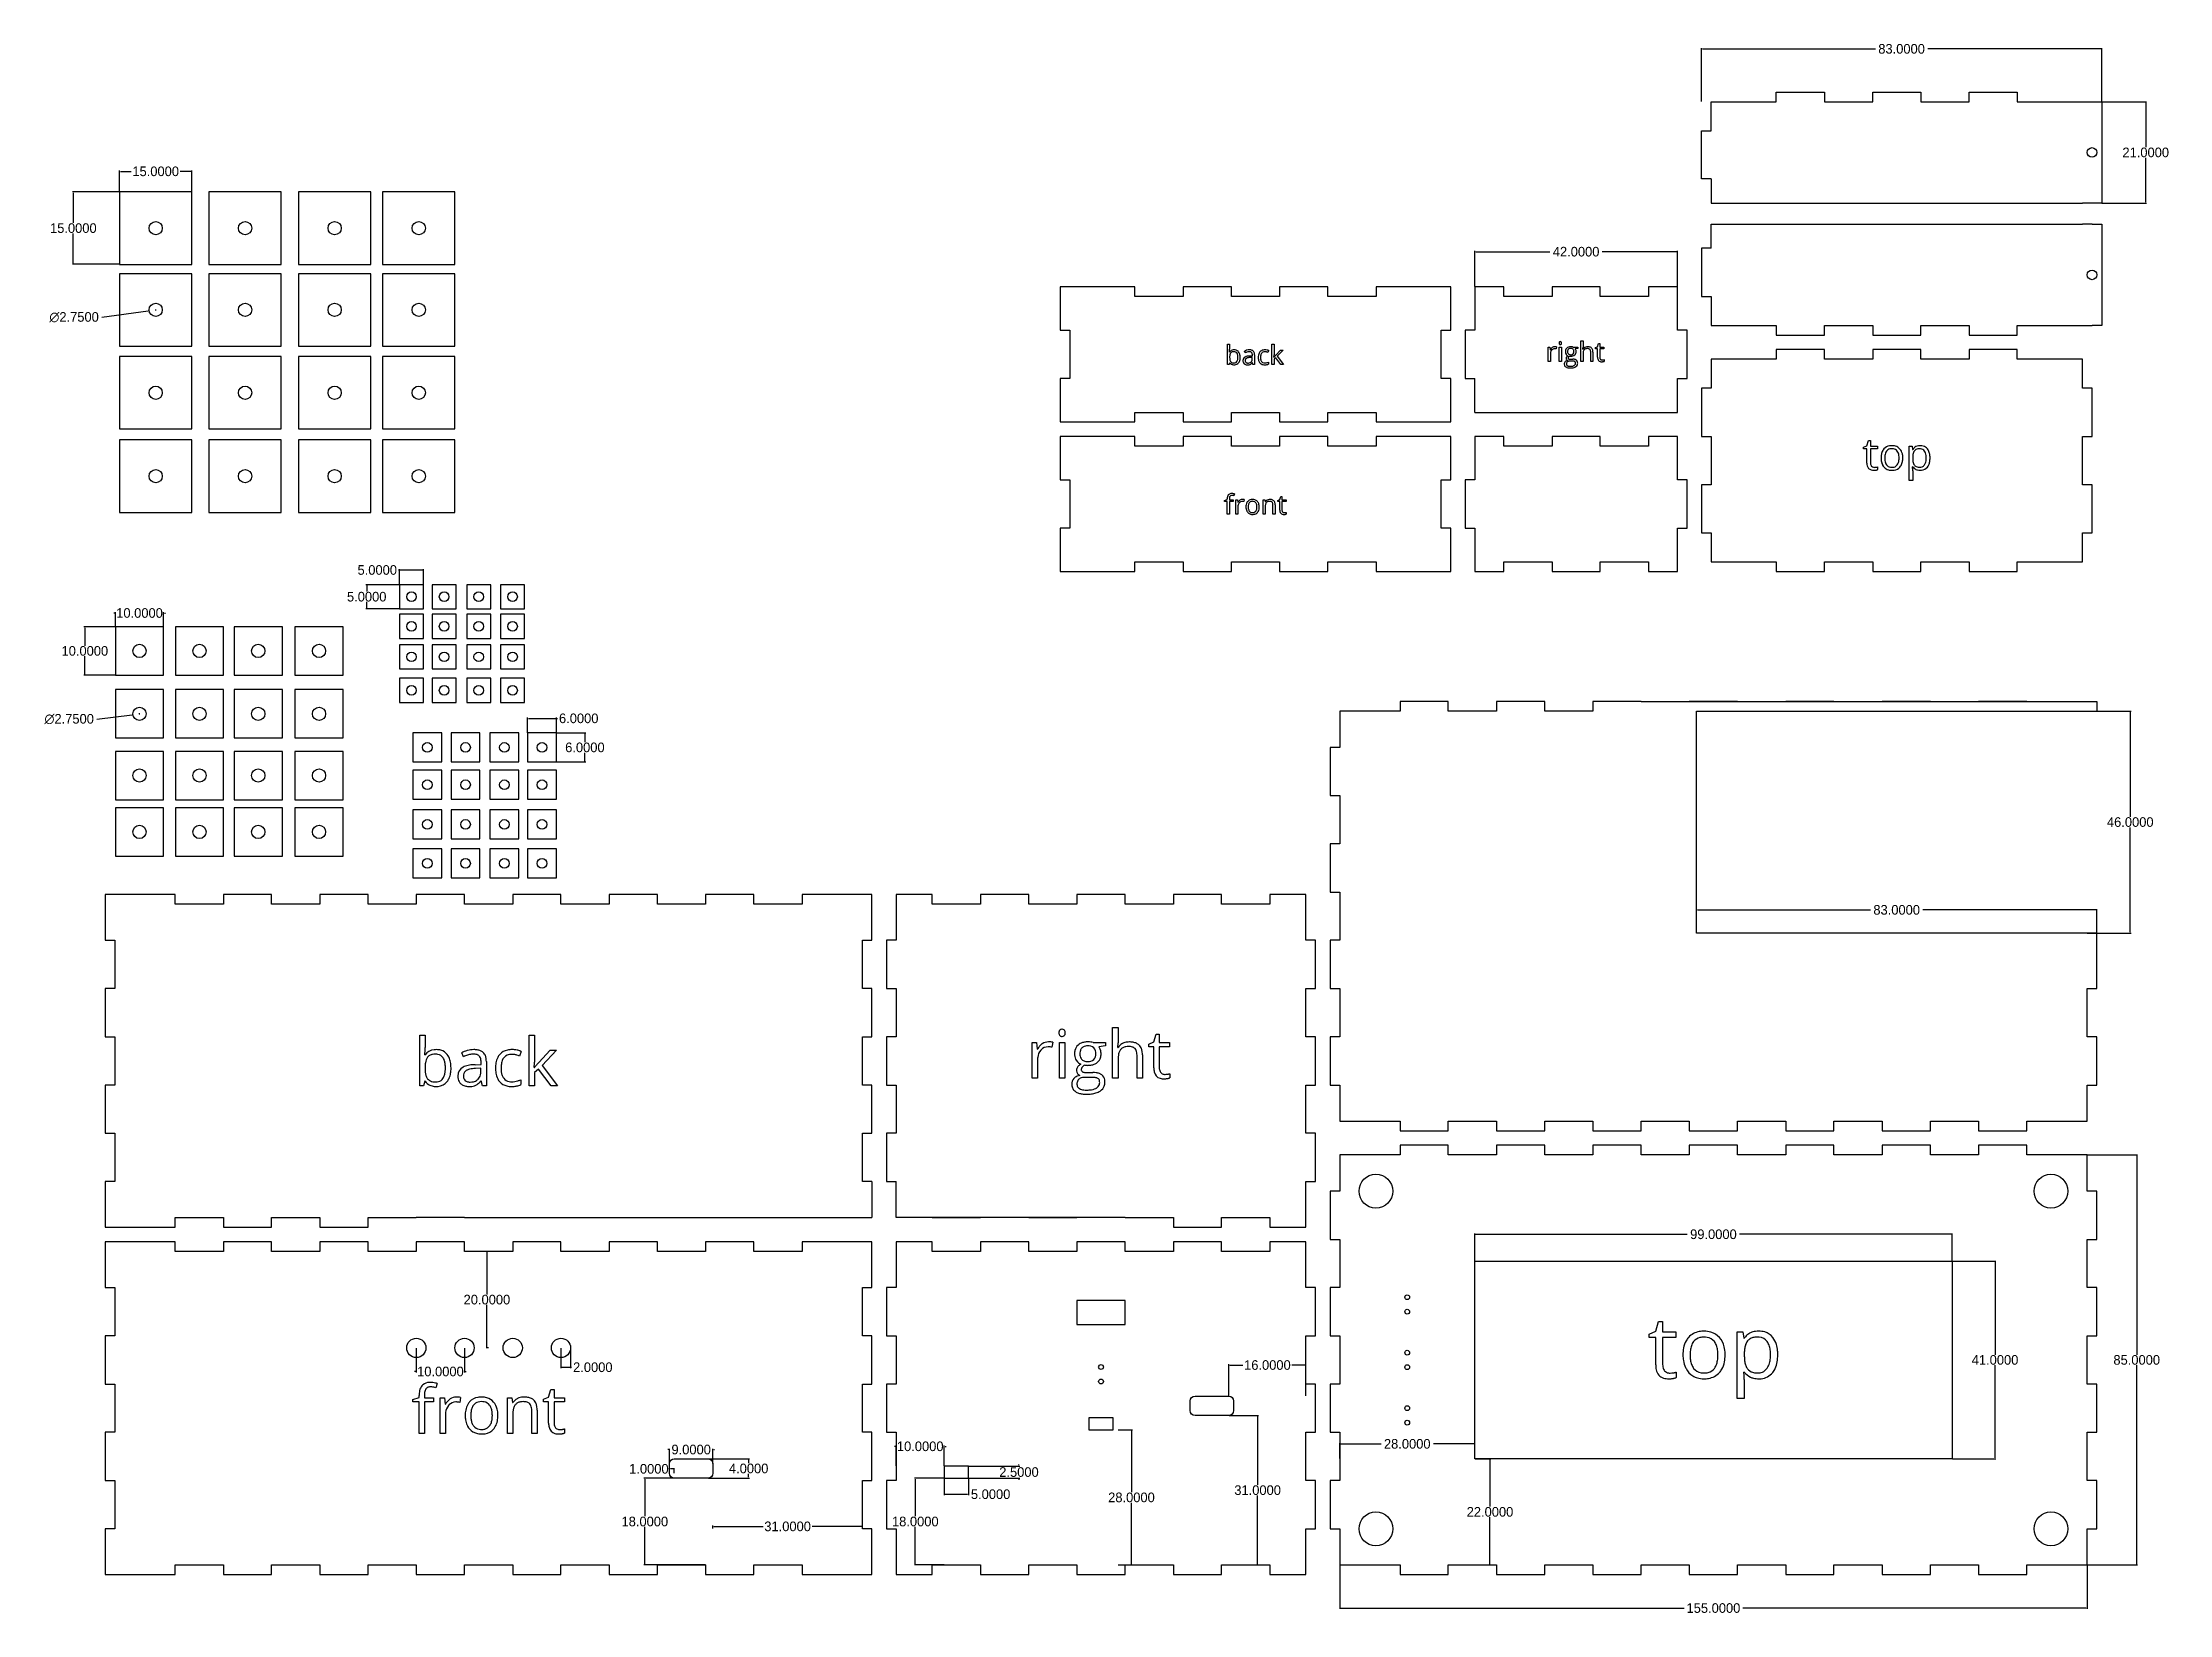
# Model space of a CAD drawing. Header units: millimetres. Extents: x -13 to 428, y -5 to 321.
import ezdxf

# ---------------------------------------------------------------- set-up
doc = ezdxf.new("R2010")
doc.units = ezdxf.units.MM
doc.header["$MEASUREMENT"] = 0
doc.layers.get('Defpoints').update_dxf_attribs({"linetype": 'CONTINUOUS'})
for name, color, linetype in [('back_labelLayer', 7, 'CONTINUOUS'), ('back_outsideCutPath', 7, 'CONTINUOUS'), ('bottom_outsideCutPath', 7, 'CONTINUOUS'), ('dimensions', 220, 'CONTINUOUS'), ('forScrews', 7, 'CONTINUOUS'), ('front_labelLayer', 7, 'CONTINUOUS'), ('front_outsideCutPath', 7, 'CONTINUOUS'), ('Holes', 3, 'CONTINUOUS'), ('left_outsideCutPath', 7, 'CONTINUOUS'), ('right_labelLayer', 7, 'CONTINUOUS'), ('right_outsideCutPath', 7, 'CONTINUOUS'), ('top_labelLayer', 7, 'CONTINUOUS'), ('top_outsideCutPath', 7, 'CONTINUOUS')]:
    doc.layers.add(name, color=color, linetype=linetype)
doc.dimstyles.new('Copy of Standard', dxfattribs={"dimtxt": 2, "dimasz": 0.18, "dimexe": 0.18, "dimexo": 0.0625, "dimgap": 0.09, "dimtad": 0, "dimtih": 1, "dimtoh": 1, "dimdec": 4, "dimzin": 0, "dimdsep": 46, "dimtxsty": 'Standard', "dimcen": 0.09, "dimadec": 0, "dimazin": 0, "dimtfac": 1, "dimtdec": 4, "dimtofl": 0, "dimtmove": 0, "dimatfit": 3, "dimfxl": 1, "dimtolj": 1, "dimtzin": 0, "dimarcsym": 0})

msp = doc.modelspace()

# ---------------------------------------------------------------- blocks, each defined once
blk = doc.blocks.new('*D3')
at = {"layer": 'Defpoints', "color": 0, "linetype": 'Continuous', "transparency": 16777216}
for p in [(413, 182), (413, 136), (419.94, 136)]:
    blk.add_point(p, dxfattribs=at)
at = {"layer": 'dimensions', "color": 0, "linetype": 'Continuous', "lineweight": -2, "transparency": 16777216}
for p, q in [((413.06, 182), (420.12, 182)), ((419.94, 181.82), (419.94, 160.09)), ((419.94, 136.18), (419.94, 157.91)), ((413.06, 136), (420.12, 136))]:
    blk.add_line(p, q, dxfattribs=at)
at = {"layer": 'dimensions', "color": 0, "linetype": 'Continuous', "transparency": 16777216}
for points in [[(419.91, 181.82), (419.97, 181.82), (419.94, 182)], [(419.91, 136.18), (419.97, 136.18), (419.94, 136)]]:
    blk.add_solid(points, dxfattribs=at)
at = {"layer": 'dimensions', "color": 0, "linetype": 'Continuous', "transparency": 16777216, "insert": (419.94, 159), "char_height": 2, "attachment_point": 5}
blk.add_mtext('\\A1;46.0000', dxfattribs=at)
blk = doc.blocks.new('*D4')
at = {"layer": 'Defpoints', "color": 0, "linetype": 'Continuous', "transparency": 16777216}
for p in [(330, 140.8), (330, 136), (413, 136)]:
    blk.add_point(p, dxfattribs=at)
at = {"layer": 'dimensions', "color": 0, "linetype": 'Continuous', "lineweight": -2, "transparency": 16777216}
for p, q in [((330, 136.06), (330, 140.98)), ((330.18, 140.8), (366.08, 140.8)), ((412.82, 140.8), (376.92, 140.8)), ((413, 136.06), (413, 140.98))]:
    blk.add_line(p, q, dxfattribs=at)
at = {"layer": 'dimensions', "color": 0, "linetype": 'Continuous', "transparency": 16777216}
for points in [[(330.18, 140.83), (330.18, 140.77), (330, 140.8)], [(412.82, 140.83), (412.82, 140.77), (413, 140.8)]]:
    blk.add_solid(points, dxfattribs=at)
at = {"layer": 'dimensions', "color": 0, "linetype": 'Continuous', "transparency": 16777216, "insert": (371.5, 140.8), "char_height": 2, "attachment_point": 5}
blk.add_mtext('\\A1;83.0000', dxfattribs=at)
blk = doc.blocks.new('*D5')
at = {"layer": 'Defpoints', "color": 0, "linetype": 'Continuous', "transparency": 16777216}
for p in [(284, 73.55), (284, 68), (383, 68)]:
    blk.add_point(p, dxfattribs=at)
at = {"layer": 'dimensions', "color": 0, "linetype": 'Continuous', "lineweight": -2, "transparency": 16777216}
for p, q in [((284, 68.06), (284, 73.73)), ((284.18, 73.55), (328.08, 73.55)), ((382.82, 73.55), (338.92, 73.55)), ((383, 68.06), (383, 73.73))]:
    blk.add_line(p, q, dxfattribs=at)
at = {"layer": 'dimensions', "color": 0, "linetype": 'Continuous', "transparency": 16777216}
for points in [[(284.18, 73.58), (284.18, 73.52), (284, 73.55)], [(382.82, 73.58), (382.82, 73.52), (383, 73.55)]]:
    blk.add_solid(points, dxfattribs=at)
at = {"layer": 'dimensions', "color": 0, "linetype": 'Continuous', "transparency": 16777216, "insert": (333.5, 73.55), "char_height": 2, "attachment_point": 5}
blk.add_mtext('\\A1;99.0000', dxfattribs=at)
blk = doc.blocks.new('*D6')
at = {"layer": 'Defpoints', "color": 0, "linetype": 'Continuous', "transparency": 16777216}
for p in [(383, 68), (391.9, 68), (383, 27)]:
    blk.add_point(p, dxfattribs=at)
at = {"layer": 'dimensions', "color": 0, "linetype": 'Continuous', "lineweight": -2, "transparency": 16777216}
for p, q in [((383.06, 68), (392.08, 68)), ((391.9, 67.82), (391.9, 48.59)), ((391.9, 27.18), (391.9, 46.41)), ((383.06, 27), (392.08, 27))]:
    blk.add_line(p, q, dxfattribs=at)
at = {"layer": 'dimensions', "color": 0, "linetype": 'Continuous', "transparency": 16777216}
for points in [[(391.87, 67.82), (391.93, 67.82), (391.9, 68)], [(391.87, 27.18), (391.93, 27.18), (391.9, 27)]]:
    blk.add_solid(points, dxfattribs=at)
at = {"layer": 'dimensions', "color": 0, "linetype": 'Continuous', "transparency": 16777216, "insert": (391.9, 47.5), "char_height": 2, "attachment_point": 5}
blk.add_mtext('\\A1;41.0000', dxfattribs=at)
blk = doc.blocks.new('*D7')
at = {"layer": 'Defpoints', "color": 0, "linetype": 'Continuous', "transparency": 16777216}
for p in [(256, 30.1), (256, 27), (284, 27)]:
    blk.add_point(p, dxfattribs=at)
at = {"layer": 'dimensions', "color": 0, "linetype": 'Continuous', "lineweight": -2, "transparency": 16777216}
for p, q in [((256, 27.06), (256, 30.28)), ((256.18, 30.1), (264.58, 30.1)), ((283.82, 30.1), (275.42, 30.1)), ((284, 27.06), (284, 30.28))]:
    blk.add_line(p, q, dxfattribs=at)
at = {"layer": 'dimensions', "color": 0, "linetype": 'Continuous', "transparency": 16777216}
for points in [[(256.18, 30.13), (256.18, 30.07), (256, 30.1)], [(283.82, 30.13), (283.82, 30.07), (284, 30.1)]]:
    blk.add_solid(points, dxfattribs=at)
at = {"layer": 'dimensions', "color": 0, "linetype": 'Continuous', "transparency": 16777216, "insert": (270, 30.1), "char_height": 2, "attachment_point": 5}
blk.add_mtext('\\A1;28.0000', dxfattribs=at)
blk = doc.blocks.new('*D8')
at = {"layer": 'Defpoints', "color": 0, "linetype": 'Continuous', "transparency": 16777216}
for p in [(284, 27), (284, 5), (287.16, 5)]:
    blk.add_point(p, dxfattribs=at)
at = {"layer": 'dimensions', "color": 0, "linetype": 'Continuous', "lineweight": -2, "transparency": 16777216}
for p, q in [((284.06, 27), (287.34, 27)), ((287.16, 26.82), (287.16, 17.09)), ((287.16, 5.18), (287.16, 14.91)), ((284.06, 5), (287.34, 5))]:
    blk.add_line(p, q, dxfattribs=at)
at = {"layer": 'dimensions', "color": 0, "linetype": 'Continuous', "transparency": 16777216}
for points in [[(287.13, 26.82), (287.19, 26.82), (287.16, 27)], [(287.13, 5.18), (287.19, 5.18), (287.16, 5)]]:
    blk.add_solid(points, dxfattribs=at)
at = {"layer": 'dimensions', "color": 0, "linetype": 'Continuous', "transparency": 16777216, "insert": (287.16, 16), "char_height": 2, "attachment_point": 5}
blk.add_mtext('\\A1;22.0000', dxfattribs=at)
blk = doc.blocks.new('*D9')
at = {"layer": 'Defpoints', "color": 0, "linetype": 'Continuous', "transparency": 16777216}
for p in [(256, 5), (411, 5), (411, -3.94)]:
    blk.add_point(p, dxfattribs=at)
at = {"layer": 'dimensions', "color": 0, "linetype": 'Continuous', "lineweight": -2, "transparency": 16777216}
for p, q in [((256, 4.94), (256, -4.12)), ((411, 4.94), (411, -4.12)), ((256.18, -3.94), (327.41, -3.94)), ((410.82, -3.94), (339.59, -3.94))]:
    blk.add_line(p, q, dxfattribs=at)
at = {"layer": 'dimensions', "color": 0, "linetype": 'Continuous', "transparency": 16777216}
for points in [[(256.18, -3.91), (256.18, -3.97), (256, -3.94)], [(410.82, -3.91), (410.82, -3.97), (411, -3.94)]]:
    blk.add_solid(points, dxfattribs=at)
at = {"layer": 'dimensions', "color": 0, "linetype": 'Continuous', "transparency": 16777216, "insert": (333.5, -3.94), "char_height": 2, "attachment_point": 5}
blk.add_mtext('\\A1;155.0000', dxfattribs=at)
blk = doc.blocks.new('*D10')
at = {"layer": 'Defpoints', "color": 0, "linetype": 'Continuous', "transparency": 16777216}
for p in [(411, 90), (421.28, 90), (411, 5)]:
    blk.add_point(p, dxfattribs=at)
at = {"layer": 'dimensions', "color": 0, "linetype": 'Continuous', "lineweight": -2, "transparency": 16777216}
for p, q in [((411.06, 90), (421.46, 90)), ((421.28, 89.82), (421.28, 48.59)), ((421.28, 5.18), (421.28, 46.41)), ((411.06, 5), (421.46, 5))]:
    blk.add_line(p, q, dxfattribs=at)
at = {"layer": 'dimensions', "color": 0, "linetype": 'Continuous', "transparency": 16777216}
for points in [[(421.25, 89.82), (421.31, 89.82), (421.28, 90)], [(421.25, 5.18), (421.31, 5.18), (421.28, 5)]]:
    blk.add_solid(points, dxfattribs=at)
at = {"layer": 'dimensions', "color": 0, "linetype": 'Continuous', "transparency": 16777216, "insert": (421.28, 47.5), "char_height": 2, "attachment_point": 5}
blk.add_mtext('\\A1;85.0000', dxfattribs=at)
blk = doc.blocks.new('*D11')
at = {"layer": 'Defpoints', "color": 0, "linetype": 'Continuous', "transparency": 16777216}
for p in [(79.5, 70), (79.14, 50), (79.5, 50)]:
    blk.add_point(p, dxfattribs=at)
at = {"layer": 'dimensions', "color": 0, "linetype": 'Continuous', "lineweight": -2, "transparency": 16777216}
for p, q in [((79.44, 70), (78.96, 70)), ((79.14, 69.82), (79.14, 61.09)), ((79.14, 50.18), (79.14, 58.91)), ((79.44, 50), (78.96, 50))]:
    blk.add_line(p, q, dxfattribs=at)
at = {"layer": 'dimensions', "color": 0, "linetype": 'Continuous', "transparency": 16777216}
for points in [[(79.11, 69.82), (79.17, 69.82), (79.14, 70)], [(79.11, 50.18), (79.17, 50.18), (79.14, 50)]]:
    blk.add_solid(points, dxfattribs=at)
at = {"layer": 'dimensions', "color": 0, "linetype": 'Continuous', "transparency": 16777216, "insert": (79.14, 60), "char_height": 2, "attachment_point": 5}
blk.add_mtext('\\A1;20.0000', dxfattribs=at)
blk = doc.blocks.new('*D12')
at = {"layer": 'Defpoints', "color": 0, "linetype": 'Continuous', "transparency": 16777216}
for p in [(64.5, 50), (74.5, 50), (74.5, 45.1)]:
    blk.add_point(p, dxfattribs=at)
at = {"layer": 'dimensions', "color": 0, "linetype": 'Continuous', "lineweight": -2, "transparency": 16777216}
for p, q in [((64.5, 49.94), (64.5, 44.92)), ((74.5, 49.94), (74.5, 44.92)), ((64.32, 45.1), (64.14, 45.1)), ((74.68, 45.1), (74.86, 45.1))]:
    blk.add_line(p, q, dxfattribs=at)
at = {"layer": 'dimensions', "color": 0, "linetype": 'Continuous', "transparency": 16777216}
for points in [[(64.32, 45.13), (64.32, 45.07), (64.5, 45.1)], [(74.68, 45.13), (74.68, 45.07), (74.5, 45.1)]]:
    blk.add_solid(points, dxfattribs=at)
at = {"layer": 'dimensions', "color": 0, "linetype": 'Continuous', "transparency": 16777216, "insert": (69.5, 45.1), "char_height": 2, "attachment_point": 5}
blk.add_mtext('\\A1;10.0000', dxfattribs=at)
blk = doc.blocks.new('*D13')
at = {"layer": 'Defpoints', "color": 0, "linetype": 'Continuous', "transparency": 16777216}
for p in [(94.5, 50), (96.5, 50), (96.5, 45.98)]:
    blk.add_point(p, dxfattribs=at)
at = {"layer": 'dimensions', "color": 0, "linetype": 'Continuous', "lineweight": -2, "transparency": 16777216}
for p, q in [((94.5, 49.94), (94.5, 45.8)), ((96.5, 49.94), (96.5, 45.8)), ((94.68, 45.98), (96.32, 45.98)), ((96.5, 45.98), (96.68, 45.98))]:
    blk.add_line(p, q, dxfattribs=at)
at = {"layer": 'dimensions', "color": 0, "linetype": 'Continuous', "transparency": 16777216}
for points in [[(94.68, 46.01), (94.68, 45.95), (94.5, 45.98)], [(96.32, 46.01), (96.32, 45.95), (96.5, 45.98)]]:
    blk.add_solid(points, dxfattribs=at)
at = {"layer": 'dimensions', "color": 0, "linetype": 'Continuous', "transparency": 16777216, "insert": (101.1, 45.98), "char_height": 2, "attachment_point": 5}
blk.add_mtext('\\A1;2.0000', dxfattribs=at)
blk = doc.blocks.new('*D14')
at = {"layer": 'Defpoints', "color": 0, "linetype": 'Continuous', "transparency": 16777216}
for p in [(126, 12.99), (126, 12.5), (157, 12.5)]:
    blk.add_point(p, dxfattribs=at)
at = {"layer": 'dimensions', "color": 0, "linetype": 'Continuous', "lineweight": -2, "transparency": 16777216}
for p, q in [((126, 12.56), (126, 13.17)), ((126.18, 12.99), (136.41, 12.99)), ((156.82, 12.99), (146.59, 12.99)), ((157, 12.56), (157, 13.17))]:
    blk.add_line(p, q, dxfattribs=at)
at = {"layer": 'dimensions', "color": 0, "linetype": 'Continuous', "transparency": 16777216}
for points in [[(126.18, 13.02), (126.18, 12.96), (126, 12.99)], [(156.82, 13.02), (156.82, 12.96), (157, 12.99)]]:
    blk.add_solid(points, dxfattribs=at)
at = {"layer": 'dimensions', "color": 0, "linetype": 'Continuous', "transparency": 16777216, "insert": (141.5, 12.99), "char_height": 2, "attachment_point": 5}
blk.add_mtext('\\A1;31.0000', dxfattribs=at)
blk = doc.blocks.new('*D15')
at = {"layer": 'Defpoints', "color": 0, "linetype": 'Continuous', "transparency": 16777216}
for p in [(111.89, 23), (124.5, 23), (124.5, 5)]:
    blk.add_point(p, dxfattribs=at)
at = {"layer": 'dimensions', "color": 0, "linetype": 'Continuous', "lineweight": -2, "transparency": 16777216}
for p, q in [((124.44, 23), (111.71, 23)), ((111.89, 22.82), (111.89, 15.09)), ((111.89, 5.18), (111.89, 12.91)), ((124.44, 5), (111.71, 5))]:
    blk.add_line(p, q, dxfattribs=at)
at = {"layer": 'dimensions', "color": 0, "linetype": 'Continuous', "transparency": 16777216}
for points in [[(111.86, 22.82), (111.92, 22.82), (111.89, 23)], [(111.86, 5.18), (111.92, 5.18), (111.89, 5)]]:
    blk.add_solid(points, dxfattribs=at)
at = {"layer": 'dimensions', "color": 0, "linetype": 'Continuous', "transparency": 16777216, "insert": (111.89, 14), "char_height": 2, "attachment_point": 5}
blk.add_mtext('\\A1;18.0000', dxfattribs=at)
blk = doc.blocks.new('*D16')
at = {"layer": 'Defpoints', "color": 0, "linetype": 'Continuous', "transparency": 16777216}
for p in [(125, 27), (125, 23), (133.42, 23)]:
    blk.add_point(p, dxfattribs=at)
at = {"layer": 'dimensions', "color": 0, "linetype": 'Continuous', "lineweight": -2, "transparency": 16777216}
for p, q in [((125.06, 27), (133.6, 27)), ((133.42, 26.82), (133.42, 26.09)), ((125.06, 23), (133.6, 23)), ((133.42, 23.18), (133.42, 23.91))]:
    blk.add_line(p, q, dxfattribs=at)
at = {"layer": 'dimensions', "color": 0, "linetype": 'Continuous', "transparency": 16777216}
for points in [[(133.39, 26.82), (133.45, 26.82), (133.42, 27)], [(133.39, 23.18), (133.45, 23.18), (133.42, 23)]]:
    blk.add_solid(points, dxfattribs=at)
at = {"layer": 'dimensions', "color": 0, "linetype": 'Continuous', "transparency": 16777216, "insert": (133.42, 25), "char_height": 2, "attachment_point": 5}
blk.add_mtext('\\A1;4.0000', dxfattribs=at)
blk = doc.blocks.new('*D18')
at = {"layer": 'Defpoints', "color": 0, "linetype": 'Continuous', "transparency": 16777216}
for p in [(117, 28.92), (117, 26), (126, 26)]:
    blk.add_point(p, dxfattribs=at)
at = {"layer": 'dimensions', "color": 0, "linetype": 'Continuous', "lineweight": -2, "transparency": 16777216}
for p, q in [((116.82, 28.92), (116.64, 28.92)), ((117, 26.06), (117, 29.1)), ((126, 26.06), (126, 29.1)), ((126.18, 28.92), (126.36, 28.92))]:
    blk.add_line(p, q, dxfattribs=at)
at = {"layer": 'dimensions', "color": 0, "linetype": 'Continuous', "transparency": 16777216}
for points in [[(116.82, 28.95), (116.82, 28.89), (117, 28.92)], [(126.18, 28.95), (126.18, 28.89), (126, 28.92)]]:
    blk.add_solid(points, dxfattribs=at)
at = {"layer": 'dimensions', "color": 0, "linetype": 'Continuous', "transparency": 16777216, "insert": (121.5, 28.92), "char_height": 2, "attachment_point": 5}
blk.add_mtext('\\A1;9.0000', dxfattribs=at)
blk = doc.blocks.new('*D19')
at = {"layer": 'Defpoints', "color": 0, "linetype": 'Continuous', "transparency": 16777216}
for p in [(117, 24.92), (117, 24), (118, 24)]:
    blk.add_point(p, dxfattribs=at)
at = {"layer": 'dimensions', "color": 0, "linetype": 'Continuous', "lineweight": -2, "transparency": 16777216}
for p, q in [((117, 24.92), (116.82, 24.92)), ((117, 24.06), (117, 25.1)), ((117.82, 24.92), (117.18, 24.92)), ((118, 24.06), (118, 25.1))]:
    blk.add_line(p, q, dxfattribs=at)
at = {"layer": 'dimensions', "color": 0, "linetype": 'Continuous', "transparency": 16777216}
for points in [[(117.18, 24.95), (117.18, 24.89), (117, 24.92)], [(117.82, 24.95), (117.82, 24.89), (118, 24.92)]]:
    blk.add_solid(points, dxfattribs=at)
at = {"layer": 'dimensions', "color": 0, "linetype": 'Continuous', "transparency": 16777216, "insert": (112.73, 24.92), "char_height": 2, "attachment_point": 5}
blk.add_mtext('\\A1;1.0000', dxfattribs=at)
blk = doc.blocks.new('*D20')
at = {"layer": 'Defpoints', "color": 0, "linetype": 'Continuous', "transparency": 16777216}
for p in [(164, 29.59), (164, 25.5), (174, 25.5)]:
    blk.add_point(p, dxfattribs=at)
at = {"layer": 'dimensions', "color": 0, "linetype": 'Continuous', "lineweight": -2, "transparency": 16777216}
for p, q in [((163.82, 29.59), (163.64, 29.59)), ((164, 25.56), (164, 29.77)), ((174, 25.56), (174, 29.77)), ((174.18, 29.59), (174.36, 29.59))]:
    blk.add_line(p, q, dxfattribs=at)
at = {"layer": 'dimensions', "color": 0, "linetype": 'Continuous', "transparency": 16777216}
for points in [[(163.82, 29.62), (163.82, 29.56), (164, 29.59)], [(174.18, 29.62), (174.18, 29.56), (174, 29.59)]]:
    blk.add_solid(points, dxfattribs=at)
at = {"layer": 'dimensions', "color": 0, "linetype": 'Continuous', "transparency": 16777216, "insert": (169, 29.59), "char_height": 2, "attachment_point": 5}
blk.add_mtext('\\A1;10.0000', dxfattribs=at)
blk = doc.blocks.new('*D21')
at = {"layer": 'Defpoints', "color": 0, "linetype": 'Continuous', "transparency": 16777216}
for p in [(174, 23), (167.98, 5), (174, 5)]:
    blk.add_point(p, dxfattribs=at)
at = {"layer": 'dimensions', "color": 0, "linetype": 'Continuous', "lineweight": -2, "transparency": 16777216}
for p, q in [((173.94, 23), (167.8, 23)), ((167.98, 22.82), (167.98, 15.09)), ((167.98, 5.18), (167.98, 12.91)), ((173.94, 5), (167.8, 5))]:
    blk.add_line(p, q, dxfattribs=at)
at = {"layer": 'dimensions', "color": 0, "linetype": 'Continuous', "transparency": 16777216}
for points in [[(167.95, 22.82), (168.01, 22.82), (167.98, 23)], [(167.95, 5.18), (168.01, 5.18), (167.98, 5)]]:
    blk.add_solid(points, dxfattribs=at)
at = {"layer": 'dimensions', "color": 0, "linetype": 'Continuous', "transparency": 16777216, "insert": (167.98, 14), "char_height": 2, "attachment_point": 5}
blk.add_mtext('\\A1;18.0000', dxfattribs=at)
blk = doc.blocks.new('*D22')
at = {"layer": 'Defpoints', "color": 0, "linetype": 'Continuous', "transparency": 16777216}
for p in [(174, 23), (179, 23), (179, 19.66)]:
    blk.add_point(p, dxfattribs=at)
at = {"layer": 'dimensions', "color": 0, "linetype": 'Continuous', "lineweight": -2, "transparency": 16777216}
for p, q in [((174, 22.94), (174, 19.48)), ((179, 22.94), (179, 19.48)), ((174.18, 19.66), (178.82, 19.66)), ((179, 19.66), (179.18, 19.66))]:
    blk.add_line(p, q, dxfattribs=at)
at = {"layer": 'dimensions', "color": 0, "linetype": 'Continuous', "transparency": 16777216}
for points in [[(174.18, 19.69), (174.18, 19.63), (174, 19.66)], [(178.82, 19.69), (178.82, 19.63), (179, 19.66)]]:
    blk.add_solid(points, dxfattribs=at)
at = {"layer": 'dimensions', "color": 0, "linetype": 'Continuous', "transparency": 16777216, "insert": (183.6, 19.66), "char_height": 2, "attachment_point": 5}
blk.add_mtext('\\A1;5.0000', dxfattribs=at)
blk = doc.blocks.new('*D23')
at = {"layer": 'Defpoints', "color": 0, "linetype": 'Continuous', "transparency": 16777216}
for p in [(179, 25.5), (179, 23), (189.48, 25.5)]:
    blk.add_point(p, dxfattribs=at)
at = {"layer": 'dimensions', "color": 0, "linetype": 'Continuous', "lineweight": -2, "transparency": 16777216}
for p, q in [((179.06, 25.5), (189.66, 25.5)), ((179.06, 23), (189.66, 23)), ((189.48, 25.68), (189.48, 25.86)), ((189.48, 22.82), (189.48, 22.64))]:
    blk.add_line(p, q, dxfattribs=at)
at = {"layer": 'dimensions', "color": 0, "linetype": 'Continuous', "transparency": 16777216}
for points in [[(189.45, 25.68), (189.51, 25.68), (189.48, 25.5)], [(189.45, 22.82), (189.51, 22.82), (189.48, 23)]]:
    blk.add_solid(points, dxfattribs=at)
at = {"layer": 'dimensions', "color": 0, "linetype": 'Continuous', "transparency": 16777216, "insert": (189.48, 24.25), "char_height": 2, "attachment_point": 5}
blk.add_mtext('\\A1;2.5000', dxfattribs=at)
blk = doc.blocks.new('*D24')
at = {"layer": 'Defpoints', "color": 0, "linetype": 'Continuous', "transparency": 16777216}
for p in [(210, 33), (210, 5), (212.81, 5)]:
    blk.add_point(p, dxfattribs=at)
at = {"layer": 'dimensions', "color": 0, "linetype": 'Continuous', "lineweight": -2, "transparency": 16777216}
for p, q in [((210.06, 33), (212.99, 33)), ((212.81, 32.82), (212.81, 20.09)), ((212.81, 5.18), (212.81, 17.91)), ((210.06, 5), (212.99, 5))]:
    blk.add_line(p, q, dxfattribs=at)
at = {"layer": 'dimensions', "color": 0, "linetype": 'Continuous', "transparency": 16777216}
for points in [[(212.78, 32.82), (212.84, 32.82), (212.81, 33)], [(212.78, 5.18), (212.84, 5.18), (212.81, 5)]]:
    blk.add_solid(points, dxfattribs=at)
at = {"layer": 'dimensions', "color": 0, "linetype": 'Continuous', "transparency": 16777216, "insert": (212.81, 19), "char_height": 2, "attachment_point": 5}
blk.add_mtext('\\A1;28.0000', dxfattribs=at)
blk = doc.blocks.new('*D26')
at = {"layer": 'Defpoints', "color": 0, "linetype": 'Continuous', "transparency": 16777216}
for p in [(233, 36), (233, 5), (238.97, 5)]:
    blk.add_point(p, dxfattribs=at)
at = {"layer": 'dimensions', "color": 0, "linetype": 'Continuous', "lineweight": -2, "transparency": 16777216}
for p, q in [((233.06, 36), (239.15, 36)), ((238.97, 35.82), (238.97, 21.59)), ((238.97, 5.18), (238.97, 19.41)), ((233.06, 5), (239.15, 5))]:
    blk.add_line(p, q, dxfattribs=at)
at = {"layer": 'dimensions', "color": 0, "linetype": 'Continuous', "transparency": 16777216}
for points in [[(238.94, 35.82), (239, 35.82), (238.97, 36)], [(238.94, 5.18), (239, 5.18), (238.97, 5)]]:
    blk.add_solid(points, dxfattribs=at)
at = {"layer": 'dimensions', "color": 0, "linetype": 'Continuous', "transparency": 16777216, "insert": (238.97, 20.5), "char_height": 2, "attachment_point": 5}
blk.add_mtext('\\A1;31.0000', dxfattribs=at)
blk = doc.blocks.new('*D27')
at = {"layer": 'Defpoints', "color": 0, "linetype": 'Continuous', "transparency": 16777216}
for p in [(249, 46.44), (233, 40), (249, 40)]:
    blk.add_point(p, dxfattribs=at)
at = {"layer": 'dimensions', "color": 0, "linetype": 'Continuous', "lineweight": -2, "transparency": 16777216}
for p, q in [((233, 40.06), (233, 46.62)), ((233.18, 46.44), (235.91, 46.44)), ((248.82, 46.44), (246.09, 46.44)), ((249, 40.06), (249, 46.62))]:
    blk.add_line(p, q, dxfattribs=at)
at = {"layer": 'dimensions', "color": 0, "linetype": 'Continuous', "transparency": 16777216}
for points in [[(233.18, 46.47), (233.18, 46.41), (233, 46.44)], [(248.82, 46.47), (248.82, 46.41), (249, 46.44)]]:
    blk.add_solid(points, dxfattribs=at)
at = {"layer": 'dimensions', "color": 0, "linetype": 'Continuous', "transparency": 16777216, "insert": (241, 46.44), "char_height": 2, "attachment_point": 5}
blk.add_mtext('\\A1;16.0000', dxfattribs=at)
blk = doc.blocks.new('*D28')
at = {"layer": 'Defpoints', "color": 0, "linetype": 'Continuous', "transparency": 16777216}
for p in [(284.02, 277.24), (284.02, 269.95), (326.02, 269.95)]:
    blk.add_point(p, dxfattribs=at)
at = {"layer": 'dimensions', "color": 0, "linetype": 'Continuous', "lineweight": -2, "transparency": 16777216}
for p, q in [((284.02, 270.01), (284.02, 277.42)), ((284.2, 277.24), (299.6, 277.24)), ((325.84, 277.24), (310.45, 277.24)), ((326.02, 270.01), (326.02, 277.42))]:
    blk.add_line(p, q, dxfattribs=at)
at = {"layer": 'dimensions', "color": 0, "linetype": 'Continuous', "transparency": 16777216}
for points in [[(284.2, 277.27), (284.2, 277.21), (284.02, 277.24)], [(325.84, 277.27), (325.84, 277.21), (326.02, 277.24)]]:
    blk.add_solid(points, dxfattribs=at)
at = {"layer": 'dimensions', "color": 0, "linetype": 'Continuous', "transparency": 16777216, "insert": (305.02, 277.24), "char_height": 2, "attachment_point": 5}
blk.add_mtext('\\A1;42.0000', dxfattribs=at)
blk = doc.blocks.new('*D29')
at = {"layer": 'Defpoints', "color": 0, "linetype": 'Continuous', "transparency": 16777216}
for p in [(331.02, 319.29), (331.02, 308.32), (414.02, 308.32)]:
    blk.add_point(p, dxfattribs=at)
at = {"layer": 'dimensions', "color": 0, "linetype": 'Continuous', "lineweight": -2, "transparency": 16777216}
for p, q in [((331.02, 308.39), (331.02, 319.47)), ((331.2, 319.29), (367.1, 319.29)), ((413.84, 319.29), (377.95, 319.29)), ((414.02, 308.39), (414.02, 319.47))]:
    blk.add_line(p, q, dxfattribs=at)
at = {"layer": 'dimensions', "color": 0, "linetype": 'Continuous', "transparency": 16777216}
for points in [[(331.2, 319.32), (331.2, 319.26), (331.02, 319.29)], [(413.84, 319.32), (413.84, 319.26), (414.02, 319.29)]]:
    blk.add_solid(points, dxfattribs=at)
at = {"layer": 'dimensions', "color": 0, "linetype": 'Continuous', "transparency": 16777216, "insert": (372.52, 319.29), "char_height": 2, "attachment_point": 5}
blk.add_mtext('\\A1;83.0000', dxfattribs=at)
blk = doc.blocks.new('*D30')
at = {"layer": 'Defpoints', "color": 0, "linetype": 'Continuous', "transparency": 16777216}
for p in [(414.02, 308.32), (423.15, 308.32), (414.02, 287.32)]:
    blk.add_point(p, dxfattribs=at)
at = {"layer": 'dimensions', "color": 0, "linetype": 'Continuous', "lineweight": -2, "transparency": 16777216}
for p, q in [((414.08, 308.32), (423.33, 308.32)), ((423.15, 308.14), (423.15, 298.91)), ((423.15, 287.5), (423.15, 296.73)), ((414.08, 287.32), (423.33, 287.32))]:
    blk.add_line(p, q, dxfattribs=at)
at = {"layer": 'dimensions', "color": 0, "linetype": 'Continuous', "transparency": 16777216}
for points in [[(423.12, 308.14), (423.18, 308.14), (423.15, 308.32)], [(423.12, 287.5), (423.18, 287.5), (423.15, 287.32)]]:
    blk.add_solid(points, dxfattribs=at)
at = {"layer": 'dimensions', "color": 0, "linetype": 'Continuous', "transparency": 16777216, "insert": (423.15, 297.82), "char_height": 2, "attachment_point": 5}
blk.add_mtext('\\A1;21.0000', dxfattribs=at)
blk = doc.blocks.new('*D32')
at = {"layer": 'Defpoints', "color": 0, "linetype": 'Continuous', "transparency": 16777216}
for p in [(2.95, 293.9), (2.95, 289.63), (17.95, 289.63)]:
    blk.add_point(p, dxfattribs=at)
at = {"layer": 'dimensions', "color": 0, "linetype": 'Continuous', "lineweight": -2, "transparency": 16777216}
for p, q in [((2.95, 289.69), (2.95, 294.08)), ((3.13, 293.9), (5.36, 293.9)), ((17.77, 293.9), (15.54, 293.9)), ((17.95, 289.69), (17.95, 294.08))]:
    blk.add_line(p, q, dxfattribs=at)
at = {"layer": 'dimensions', "color": 0, "linetype": 'Continuous', "transparency": 16777216}
for points in [[(3.13, 293.93), (3.13, 293.87), (2.95, 293.9)], [(17.77, 293.93), (17.77, 293.87), (17.95, 293.9)]]:
    blk.add_solid(points, dxfattribs=at)
at = {"layer": 'dimensions', "color": 0, "linetype": 'Continuous', "transparency": 16777216, "insert": (10.45, 293.9), "char_height": 2, "attachment_point": 5}
blk.add_mtext('\\A1;15.0000', dxfattribs=at)
blk = doc.blocks.new('*D33')
at = {"layer": 'Defpoints', "color": 0, "linetype": 'Continuous', "transparency": 16777216}
for p in [(-6.63, 289.63), (2.95, 289.63), (2.95, 274.63)]:
    blk.add_point(p, dxfattribs=at)
at = {"layer": 'dimensions', "color": 0, "linetype": 'Continuous', "lineweight": -2, "transparency": 16777216}
for p, q in [((2.89, 289.63), (-6.81, 289.63)), ((-6.63, 289.45), (-6.63, 283.22)), ((-6.63, 274.81), (-6.63, 281.04)), ((2.89, 274.63), (-6.81, 274.63))]:
    blk.add_line(p, q, dxfattribs=at)
at = {"layer": 'dimensions', "color": 0, "linetype": 'Continuous', "transparency": 16777216}
for points in [[(-6.66, 289.45), (-6.6, 289.45), (-6.63, 289.63)], [(-6.66, 274.81), (-6.6, 274.81), (-6.63, 274.63)]]:
    blk.add_solid(points, dxfattribs=at)
at = {"layer": 'dimensions', "color": 0, "linetype": 'Continuous', "transparency": 16777216, "insert": (-6.63, 282.13), "char_height": 2, "attachment_point": 5}
blk.add_mtext('\\A1;15.0000', dxfattribs=at)
blk = doc.blocks.new('*D34')
at = {"layer": 'Defpoints', "color": 0, "linetype": 'Continuous', "transparency": 16777216}
for p in [(2.1, 202.34), (2.1, 199.48), (12.1, 199.48)]:
    blk.add_point(p, dxfattribs=at)
at = {"layer": 'dimensions', "color": 0, "linetype": 'Continuous', "lineweight": -2, "transparency": 16777216}
for p, q in [((1.92, 202.34), (1.74, 202.34)), ((2.1, 199.54), (2.1, 202.52)), ((12.1, 199.54), (12.1, 202.52)), ((12.28, 202.34), (12.46, 202.34))]:
    blk.add_line(p, q, dxfattribs=at)
at = {"layer": 'dimensions', "color": 0, "linetype": 'Continuous', "transparency": 16777216}
for points in [[(1.92, 202.37), (1.92, 202.31), (2.1, 202.34)], [(12.28, 202.37), (12.28, 202.31), (12.1, 202.34)]]:
    blk.add_solid(points, dxfattribs=at)
at = {"layer": 'dimensions', "color": 0, "linetype": 'Continuous', "transparency": 16777216, "insert": (7.1, 202.34), "char_height": 2, "attachment_point": 5}
blk.add_mtext('\\A1;10.0000', dxfattribs=at)
blk = doc.blocks.new('*D35')
at = {"layer": 'Defpoints', "color": 0, "linetype": 'Continuous', "transparency": 16777216}
for p in [(-4.24, 199.48), (2.1, 199.48), (2.1, 189.48)]:
    blk.add_point(p, dxfattribs=at)
at = {"layer": 'dimensions', "color": 0, "linetype": 'Continuous', "lineweight": -2, "transparency": 16777216}
for p, q in [((2.03, 199.48), (-4.42, 199.48)), ((-4.24, 199.3), (-4.24, 195.57)), ((-4.24, 189.66), (-4.24, 193.39)), ((2.03, 189.48), (-4.42, 189.48))]:
    blk.add_line(p, q, dxfattribs=at)
at = {"layer": 'dimensions', "color": 0, "linetype": 'Continuous', "transparency": 16777216}
for points in [[(-4.27, 199.3), (-4.21, 199.3), (-4.24, 199.48)], [(-4.27, 189.66), (-4.21, 189.66), (-4.24, 189.48)]]:
    blk.add_solid(points, dxfattribs=at)
at = {"layer": 'dimensions', "color": 0, "linetype": 'Continuous', "transparency": 16777216, "insert": (-4.24, 194.48), "char_height": 2, "attachment_point": 5}
blk.add_mtext('\\A1;10.0000', dxfattribs=at)
blk = doc.blocks.new('*D36')
at = {"layer": 'Defpoints', "color": 0, "linetype": 'Continuous', "transparency": 16777216}
for p in [(9.09, 265), (11.81, 265.38)]:
    blk.add_point(p, dxfattribs=at)
at = {"layer": 'dimensions', "color": 0, "linetype": 'Continuous', "lineweight": -2, "transparency": 16777216}
for p, q in [((-0.71, 263.66), (8.91, 264.98)), ((10.36, 265.19), (10.54, 265.19)), ((10.45, 265.1), (10.45, 265.28))]:
    blk.add_line(p, q, dxfattribs=at)
at = {"layer": 'dimensions', "color": 0, "linetype": 'Continuous', "transparency": 16777216}
blk.add_solid([(8.91, 265.01), (8.92, 264.95), (9.09, 265)], dxfattribs=at)
at = {"layer": 'dimensions', "color": 0, "linetype": 'Continuous', "transparency": 16777216, "insert": (-6.47, 263.66), "char_height": 2, "attachment_point": 5}
blk.add_mtext('\\A1;∅2.7500', dxfattribs=at)
blk = doc.blocks.new('*D37')
at = {"layer": 'Defpoints', "color": 0, "linetype": 'Continuous', "transparency": 16777216}
for p in [(5.73, 181.29), (8.46, 181.63)]:
    blk.add_point(p, dxfattribs=at)
at = {"layer": 'dimensions', "color": 0, "linetype": 'Continuous', "lineweight": -2, "transparency": 16777216}
for p, q in [((-1.73, 180.35), (5.55, 181.26)), ((7.01, 181.46), (7.19, 181.46)), ((7.1, 181.37), (7.1, 181.55))]:
    blk.add_line(p, q, dxfattribs=at)
at = {"layer": 'dimensions', "color": 0, "linetype": 'Continuous', "transparency": 16777216}
blk.add_solid([(5.55, 181.29), (5.56, 181.23), (5.73, 181.29)], dxfattribs=at)
at = {"layer": 'dimensions', "color": 0, "linetype": 'Continuous', "transparency": 16777216, "insert": (-7.49, 180.35), "char_height": 2, "attachment_point": 5}
blk.add_mtext('\\A1;∅2.7500', dxfattribs=at)
blk = doc.blocks.new('*D38')
at = {"layer": 'Defpoints', "color": 0, "linetype": 'Continuous', "transparency": 16777216}
for p in [(54.21, 208.22), (61, 208.22), (61, 203.22)]:
    blk.add_point(p, dxfattribs=at)
at = {"layer": 'dimensions', "color": 0, "linetype": 'Continuous', "lineweight": -2, "transparency": 16777216}
for p, q in [((60.94, 208.22), (54.03, 208.22)), ((54.21, 208.04), (54.21, 206.81)), ((60.94, 203.22), (54.03, 203.22)), ((54.21, 203.4), (54.21, 204.63))]:
    blk.add_line(p, q, dxfattribs=at)
at = {"layer": 'dimensions', "color": 0, "linetype": 'Continuous', "transparency": 16777216}
for points in [[(54.18, 208.04), (54.24, 208.04), (54.21, 208.22)], [(54.18, 203.4), (54.24, 203.4), (54.21, 203.22)]]:
    blk.add_solid(points, dxfattribs=at)
at = {"layer": 'dimensions', "color": 0, "linetype": 'Continuous', "transparency": 16777216, "insert": (54.21, 205.72), "char_height": 2, "attachment_point": 5}
blk.add_mtext('\\A1;5.0000', dxfattribs=at)
blk = doc.blocks.new('*D39')
at = {"layer": 'Defpoints', "color": 0, "linetype": 'Continuous', "transparency": 16777216}
for p in [(61, 211.26), (61, 208.22), (66, 208.22)]:
    blk.add_point(p, dxfattribs=at)
at = {"layer": 'dimensions', "color": 0, "linetype": 'Continuous', "lineweight": -2, "transparency": 16777216}
for p, q in [((61, 211.26), (60.82, 211.26)), ((61, 208.28), (61, 211.44)), ((65.82, 211.26), (61.18, 211.26)), ((66, 208.28), (66, 211.44))]:
    blk.add_line(p, q, dxfattribs=at)
at = {"layer": 'dimensions', "color": 0, "linetype": 'Continuous', "transparency": 16777216}
for points in [[(61.18, 211.29), (61.18, 211.23), (61, 211.26)], [(65.82, 211.29), (65.82, 211.23), (66, 211.26)]]:
    blk.add_solid(points, dxfattribs=at)
at = {"layer": 'dimensions', "color": 0, "linetype": 'Continuous', "transparency": 16777216, "insert": (56.4, 211.26), "char_height": 2, "attachment_point": 5}
blk.add_mtext('\\A1;5.0000', dxfattribs=at)
blk = doc.blocks.new('*D40')
at = {"layer": 'Defpoints', "color": 0, "linetype": 'Continuous', "transparency": 16777216}
for p in [(93.57, 177.48), (99.46, 177.48), (93.57, 171.48)]:
    blk.add_point(p, dxfattribs=at)
at = {"layer": 'dimensions', "color": 0, "linetype": 'Continuous', "lineweight": -2, "transparency": 16777216}
for p, q in [((93.63, 177.48), (99.64, 177.48)), ((99.46, 177.3), (99.46, 175.57)), ((99.46, 171.66), (99.46, 173.39)), ((93.63, 171.48), (99.64, 171.48))]:
    blk.add_line(p, q, dxfattribs=at)
at = {"layer": 'dimensions', "color": 0, "linetype": 'Continuous', "transparency": 16777216}
for points in [[(99.43, 177.3), (99.49, 177.3), (99.46, 177.48)], [(99.43, 171.66), (99.49, 171.66), (99.46, 171.48)]]:
    blk.add_solid(points, dxfattribs=at)
at = {"layer": 'dimensions', "color": 0, "linetype": 'Continuous', "transparency": 16777216, "insert": (99.46, 174.48), "char_height": 2, "attachment_point": 5}
blk.add_mtext('\\A1;6.0000', dxfattribs=at)
blk = doc.blocks.new('*D41')
at = {"layer": 'Defpoints', "color": 0, "linetype": 'Continuous', "transparency": 16777216}
for p in [(87.57, 177.48), (93.57, 180.5), (93.57, 177.48)]:
    blk.add_point(p, dxfattribs=at)
at = {"layer": 'dimensions', "color": 0, "linetype": 'Continuous', "lineweight": -2, "transparency": 16777216}
for p, q in [((87.57, 177.54), (87.57, 180.68)), ((87.75, 180.5), (93.39, 180.5)), ((93.57, 177.54), (93.57, 180.68)), ((93.57, 180.5), (93.75, 180.5))]:
    blk.add_line(p, q, dxfattribs=at)
at = {"layer": 'dimensions', "color": 0, "linetype": 'Continuous', "transparency": 16777216}
for points in [[(87.75, 180.53), (87.75, 180.47), (87.57, 180.5)], [(93.39, 180.53), (93.39, 180.47), (93.57, 180.5)]]:
    blk.add_solid(points, dxfattribs=at)
at = {"layer": 'dimensions', "color": 0, "linetype": 'Continuous', "transparency": 16777216, "insert": (98.18, 180.5), "char_height": 2, "attachment_point": 5}
blk.add_mtext('\\A1;6.0000', dxfattribs=at)

# ---------------------------------------------------------------- dimensions: what is measured, and where the dimension line sits
at = {"layer": 'dimensions', "linetype": 'Continuous'}
for base, p1, p2, picture, middle in [((331.02226, 319.29339), (414.02226, 308.32296), (331.02226, 308.32296), '*D29', (372.52226, 319.29339)), ((2.95231, 293.90146), (17.95231, 289.62881), (2.95231, 289.62881), '*D32', (10.45231, 293.90146)), ((284.02226, 277.23606), (326.02226, 269.9477), (284.02226, 269.9477), '*D28', (305.02226, 277.23606)), ((61.00074, 211.25596), (66.00074, 208.22249), (61.00074, 208.22249), '*D39', (56.3974, 211.25596)), ((2.09589, 202.33612), (12.09589, 199.48175), (2.09589, 199.48175), '*D34', (7.09589, 202.33612)), ((93.5724, 180.49597), (87.5724, 177.48084), (93.5724, 177.48084), '*D41', (98.17573, 180.49597)), ((330, 140.79779), (413, 136), (330, 136), '*D4', (371.5, 140.79779)), ((284, 73.55287), (383, 68), (284, 68), '*D5', (333.5, 73.55287)), ((74.5, 45.09504), (64.5, 50), (74.5, 50), '*D12', (69.5, 45.09504)), ((96.5, 45.97577), (94.5, 50), (96.5, 50), '*D13', (101.10333, 45.97577)), ((249, 46.44207), (233, 40), (249, 40), '*D27', (241, 46.44207)), ((164, 29.59288), (174, 25.5), (164, 25.5), '*D20', (169, 29.59288)), ((256, 30.09801), (284, 27), (256, 27), '*D7', (270, 30.09801)), ((117, 28.91534), (126, 26), (117, 26), '*D18', (121.5, 28.91534)), ((117, 24.91746), (118, 24), (117, 24), '*D19', (112.73, 24.91746)), ((179, 19.65951), (174, 23), (179, 23), '*D22', (183.60333, 19.65951)), ((126, 12.98748), (157, 12.5), (126, 12.5), '*D14', (141.5, 12.98748)), ((411, -3.94355), (256, 5), (411, 5), '*D9', (333.5, -3.94355))]:
    dim = msp.add_linear_dim(base=base, p1=p1, p2=p2, dimstyle='Copy of Standard', dxfattribs=at)
    dim.commit()
    dim.dimension.update_dxf_attribs({"geometry": picture, "text_midpoint": middle})
for base, p1, p2, picture, middle in [((423.1489, 308.32296), (414.02226, 287.32296), (414.02226, 308.32296), '*D30', (423.1489, 297.82296)), ((-6.63032, 289.62881), (2.95231, 274.62881), (2.95231, 289.62881), '*D33', (-6.63032, 282.12881)), ((54.20895, 208.22249), (61.00074, 203.22249), (61.00074, 208.22249), '*D38', (54.20895, 205.72249)), ((-4.24479, 199.48175), (2.09589, 189.48175), (2.09589, 199.48175), '*D35', (-4.24479, 194.48175)), ((419.93846, 136), (413, 182), (413, 136), '*D3', (419.93846, 159)), ((99.46453, 177.48084), (93.5724, 171.48084), (93.5724, 177.48084), '*D40', (99.46453, 174.48084)), ((421.28252, 90), (411, 5), (411, 90), '*D10', (421.28252, 47.5)), ((79.13621, 50), (79.5, 70), (79.5, 50), '*D11', (79.13621, 60)), ((391.89614, 68), (383, 27), (383, 68), '*D6', (391.89614, 47.5)), ((238.97346, 5), (233, 36), (233, 5), '*D26', (238.97346, 20.5)), ((212.80722, 5), (210, 33), (210, 5), '*D24', (212.80722, 19)), ((133.42045, 23), (125, 27), (125, 23), '*D16', (133.42045, 25)), ((287.16049, 5), (284, 27), (284, 5), '*D8', (287.16049, 16)), ((111.893, 23), (124.5, 5), (124.5, 23), '*D15', (111.893, 14)), ((167.98442, 5), (174, 23), (174, 5), '*D21', (167.98442, 14)), ((189.47918, 25.5), (179, 23), (179, 25.5), '*D23', (189.47918, 24.25))]:
    dim = msp.add_linear_dim(base=base, p1=p1, p2=p2, angle=90, dimstyle='Copy of Standard', dxfattribs=at)
    dim.commit()
    dim.dimension.update_dxf_attribs({"geometry": picture, "text_midpoint": middle})
for p1, p2, picture, middle in [((11.81448, 265.37868), (9.09014, 265.00386), '*D36', (-0.71285, 263.65513)), ((8.46029, 181.62691), (5.73149, 181.28609), '*D37', (-1.72947, 180.35425))]:
    dim = msp.add_diameter_dim_2p(p1=p1, p2=p2, dimstyle='Copy of Standard', dxfattribs=at)
    dim.commit()
    dim.dimension.update_dxf_attribs({"geometry": picture, "text_midpoint": middle, "dimtype": 163})

# ---------------------------------------------------------------- linework, layer by layer
at = {"layer": 'back_labelLayer'}
for p, q in [((232.71719, 253.84773), (232.71719, 258.10242)), ((232.71719, 258.10242), (233.17109, 258.10242)), ((233.14922, 256.44539), (233.17109, 256.44539)), ((233.17109, 258.10242), (233.17109, 257.06883)), ((236.40039, 256.28953), (236.26094, 256.6368)), ((238.32812, 255.89305), (238.32812, 253.84773)), ((241.26211, 256.74344), (241.12265, 256.35789)), ((241.9293, 253.84773), (241.9293, 258.10242)), ((241.9293, 258.10242), (242.37773, 258.10242)), ((242.37773, 258.10242), (242.37773, 255.84656)), ((242.73594, 255.81922), (243.7039, 256.84461)), ((244.24258, 256.84461), (243.02851, 255.56766)), ((243.7039, 256.84461), (244.24258, 256.84461)), ((233.04258, 253.84773), (232.71719, 253.84773)), ((233.13828, 254.23328), (233.04258, 253.84773)), ((233.17109, 254.23328), (233.13828, 254.23328)), ((237.37656, 255.62781), (237.88515, 255.64422)), ((237.87422, 255.32156), (237.42031, 255.30242)), ((237.87422, 255.05086), (237.87422, 255.32156)), ((237.90156, 254.2743), (237.87969, 254.2743)), ((237.88515, 255.64422), (237.88515, 255.83016)), ((237.9918, 253.84773), (237.90156, 254.2743)), ((238.32812, 253.84773), (237.9918, 253.84773)), ((241.21836, 254.35086), (241.21836, 253.94891)), ((242.37773, 253.84773), (241.9293, 253.84773)), ((242.35586, 255.38172), (242.37773, 255.38172)), ((242.71953, 255.26414), (242.37773, 254.96883)), ((242.37773, 254.96883), (242.37773, 253.84773)), ((243.77773, 253.84773), (242.71953, 255.26414)), ((243.02851, 255.56766), (244.32734, 253.84773)), ((244.32734, 253.84773), (243.77773, 253.84773)), ((65.19463, 104.32508), (65.19463, 114.80984)), ((65.19463, 114.80984), (66.31318, 114.80984)), ((66.31318, 114.80984), (66.31318, 112.26277)), ((87.8959, 104.32508), (87.8959, 114.80984)), ((87.8959, 114.80984), (89.00098, 114.80984)), ((89.00098, 114.80984), (89.00098, 109.25076)), ((66.25928, 110.72644), (66.31318, 110.72644)), ((74.27109, 110.34236), (73.92744, 111.19812)), ((86.25176, 111.46092), (85.90811, 110.51082)), ((89.88369, 109.18338), (92.26904, 111.71023)), ((93.59648, 111.71023), (90.60469, 108.56346)), ((92.26904, 111.71023), (93.59648, 111.71023)), ((76.67666, 108.7117), (77.92998, 108.75213)), ((77.90303, 107.95701), (76.78447, 107.90984)), ((77.90303, 107.28992), (77.90303, 107.95701)), ((77.92998, 108.75213), (77.92998, 109.21033)), ((79.02158, 109.36531), (79.02158, 104.32508)), ((88.94707, 108.10525), (89.00098, 108.10525)), ((89.84326, 107.81551), (89.00098, 107.08777)), ((89.00098, 107.08777), (89.00098, 104.32508)), ((92.45098, 104.32508), (89.84326, 107.81551)), ((90.60469, 108.56346), (93.80537, 104.32508)), ((65.99648, 104.32508), (65.19463, 104.32508)), ((66.23232, 105.27517), (65.99648, 104.32508)), ((66.31318, 105.27517), (66.23232, 105.27517)), ((77.97041, 105.37625), (77.9165, 105.37625)), ((78.19277, 104.32508), (77.97041, 105.37625)), ((79.02158, 104.32508), (78.19277, 104.32508)), ((86.14395, 105.56492), (86.14395, 104.57439)), ((89.00098, 104.32508), (87.8959, 104.32508)), ((93.80537, 104.32508), (92.45098, 104.32508))]:
    msp.add_line(p, q, dxfattribs=at)
for centre, radius, start, end in [((227.43347, 256.89798), 5.73364, 355.4725992, 355.6517495), ((226.34133, 256.9724), 6.82829, 355.723895, 358.125913), ((223.70768, 257.06082), 9.46342, 358.1123202, 0.0484727), ((234.01761, 255.85509), 1.03201, 95.1834976, 145.1109242), ((234.60525, 255.56813), 1.4198, 160.8926456, 171.2334036), ((233.99947, 255.7832), 0.77701, 143.3382902, 161.2559218), ((233.85461, 255.87903), 0.60366, 120.1403215, 142.4248826), ((233.94217, 255.71533), 0.78923, 100.4470046, 119.6700716), ((234.03659, 255.23827), 1.27552, 89.573179, 100.7324413), ((234.10832, 255.3436), 1.55023, 89.8742757, 96.8146067), ((234.05296, 255.46398), 1.04979, 78.6781423, 90.3750028), ((234.12533, 255.5066), 1.38729, 74.2393017, 90.5624048), ((234.14185, 255.84187), 0.66193, 35.540825, 79.8011421), ((234.21707, 255.84313), 1.03851, 38.5631229, 74.0670311), ((234.06778, 255.78922), 0.75281, 32.7031488, 35.5246231), ((233.86472, 255.67292), 0.98658, 15.7778992, 32.0151755), ((233.21398, 255.48115), 1.66497, 6.164909, 16.0396058), ((233.981, 255.65957), 1.33753, 16.4709076, 38.4075304), ((233.30093, 255.44632), 2.05018, 5.1338119, 16.7973932), ((237.25424, 254.79474), 2.0928, 106.3568181, 118.3350298), ((237.73123, 253.55658), 3.03976, 112.2121323, 115.9641772), ((237.4334, 254.30858), 2.231, 103.6226905, 112.4319845), ((237.34337, 254.5194), 2.38211, 104.5161286, 106.5489183), ((237.27801, 254.79174), 2.10209, 90.071423, 104.65213), ((237.25961, 255.04145), 1.47782, 90.4484288, 103.766544), ((237.25148, 255.39773), 1.12149, 83.6506914, 90.1753945), ((237.28626, 254.97682), 1.91704, 81.5679654, 90.3249418), ((237.29786, 255.77445), 0.74197, 70.5716618, 83.9928849), ((237.39493, 256.03841), 0.46077, 42.7295224, 71.038093), ((237.3971, 255.69891), 1.18651, 68.227357, 81.7494161), ((237.3537, 256.01574), 0.50656, 20.409384, 41.447934), ((237.07462, 255.90898), 0.80536, 7.8272601, 20.6040985), ((237.55148, 256.08303), 0.77253, 47.8683348, 68.2934204), ((236.58145, 255.83713), 1.30373, 359.6933838, 8.0036227), ((237.57654, 256.13306), 0.71877, 19.2331334, 46.6741062), ((237.15914, 255.97778), 1.16406, 6.3379091, 19.6815688), ((236.54208, 255.8992), 1.78605, 359.8027311, 6.6583038), ((240.72904, 255.50444), 1.61785, 153.0875113, 170.1051539), ((240.39824, 255.66251), 1.25135, 138.6549954, 152.685361), ((240.3365, 255.7075), 1.1753, 101.49129, 138.313372), ((241.09674, 255.44913), 1.52402, 160.1418636, 175.1368125), ((240.38603, 255.7273), 0.76135, 114.4265687, 161.6633091), ((240.45757, 255.49077), 1.00683, 88.7193732, 112.5668019), ((240.47824, 255.11758), 1.78176, 89.5891847, 102.1787995), ((240.47964, 255.49138), 1.00596, 87.6747538, 89.9751225), ((240.48914, 254.85095), 2.04835, 77.7702588, 89.9475641), ((240.4639, 255.19701), 1.30073, 81.691015, 87.5078998), ((240.38233, 254.62866), 1.87491, 77.2998157, 81.734616), ((240.27042, 254.10338), 2.41194, 74.7803171, 77.4496162), ((240.37699, 254.48132), 2.01929, 68.3294759, 74.8830706), ((240.45035, 254.637), 2.26567, 74.6797002, 77.9577671), ((240.65978, 255.39571), 1.47859, 70.0946869, 74.7385653), ((240.85899, 255.94167), 0.89742, 63.5034442, 70.1861083), ((240.9492, 256.13117), 0.68759, 62.9298557, 63.1857475), ((239.35301, 255.85222), 3.02473, 358.2738963, 359.8927766), ((236.17224, 255.33719), 3.00117, 179.7762344, 185.7075309), ((236.66824, 255.3515), 3.49715, 177.6176836, 180.042534), ((233.98867, 254.81829), 1.00532, 215.5850437, 245.836151), ((235.61655, 255.40499), 2.44417, 171.0668291, 177.8456283), ((234.98899, 255.21527), 1.81166, 185.5924726, 194.2050991), ((234.23101, 255.01854), 1.0286, 193.9430389, 208.0218833), ((233.92433, 254.86253), 0.6846, 208.5536942, 217.5606098), ((233.89934, 254.85213), 0.65849, 218.1690471, 253.8047427), ((234.06477, 254.99524), 1.19792, 245.9800896, 255.5456815), ((234.02148, 255.22869), 1.05425, 253.1382261, 266.8483598), ((234.10406, 255.16981), 1.37679, 255.7754893, 270.318577), ((234.05573, 255.63249), 1.45937, 266.3774092, 270.0511721), ((234.06671, 255.07793), 0.90486, 269.386892, 285.863042), ((234.1138, 255.33252), 1.53947, 269.922502, 275.5481633), ((234.18649, 254.87211), 1.07455, 274.0640009, 321.4081125), ((234.13394, 254.83497), 0.65277, 286.0162485, 326.8497738), ((233.80948, 255.04992), 1.04197, 326.7104554, 343.6661591), ((233.20212, 255.23551), 1.67703, 343.4170727, 353.6369792), ((232.2847, 255.34436), 2.60087, 353.4935168, 0.2205445), ((232.20385, 255.36523), 2.68171, 359.7681146, 6.3095666), ((234.03046, 254.99925), 1.27581, 321.3161569, 335.5436439), ((233.62233, 255.1754), 1.72027, 335.8306288, 350.8254638), ((232.69455, 255.3332), 2.66135, 350.6562743, 0.3380556), ((232.44237, 255.35511), 2.91349, 359.8779681, 5.4094024), ((236.70935, 254.70855), 0.78541, 115.490468, 182.3568124), ((237.06668, 254.66719), 1.1421, 179.545688, 192.6949848), ((236.68204, 254.57238), 0.74607, 192.0827757, 227.4520862), ((236.70289, 254.60149), 0.78164, 227.7688582, 237.8049639), ((236.76957, 254.72314), 0.92015, 238.3273056, 258.9183613), ((237.10269, 253.98708), 1.60654, 101.3568035, 117.0798627), ((237.04905, 254.66542), 0.64868, 179.5265907, 192.7787441), ((237.11729, 254.67336), 0.71691, 171.2121062, 180.2059258), ((236.88891, 254.71898), 0.48434, 120.9734682, 172.4179323), ((236.82961, 254.61223), 0.42293, 192.326489, 222.0578904), ((236.8133, 254.60248), 0.4043, 222.5806492, 229.2545906), ((236.86845, 254.67348), 0.49411, 229.7836895, 254.2723976), ((236.86633, 255.18598), 1.39297, 258.6719238, 270.4047428), ((237.00576, 254.54103), 0.69711, 113.5884878, 121.6805349), ((237.17396, 254.13875), 1.1331, 102.7995716, 113.2432629), ((236.94191, 254.91828), 0.74967, 253.9396723, 266.4533356), ((237.41858, 252.5109), 3.11608, 92.4696379, 101.7064973), ((236.87781, 255.83566), 2.04262, 269.953914, 273.1492168), ((236.96535, 255.1885), 1.02084, 266.0783071, 270.0591777), ((237.37799, 253.27189), 2.02364, 96.3545985, 102.9952513), ((236.97558, 255.41735), 1.24973, 269.5792014, 282.0414079), ((236.91106, 255.33716), 1.54306, 272.9334885, 281.4139554), ((237.52828, 251.97128), 3.33289, 91.8564697, 96.4477751), ((237.01135, 254.85108), 1.04674, 281.2979867, 293.7313838), ((237.06674, 255.01301), 0.83528, 281.7120701, 306.4594169), ((237.50931, 251.19748), 4.43233, 91.7162548, 92.9097702), ((237.08723, 254.65448), 0.83628, 294.3931839, 304.7372484), ((237.10714, 254.94657), 0.75787, 306.9883749, 313.8558123), ((236.86514, 254.97061), 1.22263, 304.8486442, 314.8530412), ((237.10236, 254.94516), 0.76018, 314.1891804, 347.426967), ((236.40287, 255.44032), 1.88165, 314.744486, 321.7072319), ((236.72155, 255.04059), 1.15268, 346.9178339, 0.2823949), ((236.41248, 255.05086), 1.46174, 359.8201706, 0.0001095), ((241.60091, 255.34316), 2.50448, 169.8978582, 180.3688905), ((241.84107, 255.3241), 2.74459, 179.9388535, 183.9814872), ((241.10196, 255.25899), 2.00279, 183.5914075, 196.3539373), ((240.44217, 255.05733), 1.31294, 196.0166642, 221.1349065), ((240.3109, 254.96033), 1.15034, 221.7976455, 256.8020588), ((241.76502, 255.32115), 2.19825, 179.7041639, 188.0743921), ((242.07487, 255.33928), 2.50808, 174.5309142, 180.1549949), ((240.97323, 255.2053), 1.39804, 187.9315078, 200.3885989), ((240.54511, 255.0467), 0.94149, 200.4182992, 216.639312), ((240.36563, 254.9184), 0.72092, 216.969511, 261.3103062), ((240.44646, 255.48942), 1.69643, 256.4243691, 270.488954), ((240.44484, 255.28768), 1.09816, 260.1358763, 270.2691727), ((240.44118, 256.08962), 1.90011, 270.2658472, 286.2891501), ((240.46243, 256.28234), 2.4893, 269.9655969, 272.8642731), ((240.50051, 255.69828), 1.90408, 272.5980603, 282.1878245), ((240.6333, 255.09986), 1.29113, 282.0344308, 296.9454366), ((240.32568, 256.52039), 2.346, 286.0460468, 292.3654167), ((223.65869, 256.68261), 18.74237, 356.0199607, 356.0547304), ((227.62748, 256.41455), 14.76454, 356.0328143, 356.6443316), ((233.47517, 256.0735), 8.90692, 356.6326194, 357.490874), ((237.00122, 255.91775), 5.37743, 357.5040603, 358.3308472), ((244.5709, 253.8293), 2.68701, 142.3233137, 144.7075199), ((246.00159, 252.72579), 4.49383, 140.4330852, 142.3366962), ((247.86723, 251.19003), 6.91026, 139.2799105, 140.4702126), ((250.02506, 249.3344), 9.75624, 138.3419261, 139.2875892), ((52.34452, 111.82851), 13.95833, 355.4715711, 355.6529161), ((49.48313, 112.02513), 16.82641, 355.723838, 358.1259184), ((42.99247, 112.24305), 23.32072, 358.1123127, 0.0484522), ((68.39924, 109.27178), 2.54316, 95.1835119, 145.1109058), ((67.99756, 109.33078), 1.4876, 120.1403107, 142.4248694), ((68.21333, 108.92737), 1.94487, 100.4469222, 119.6700894), ((68.44602, 107.75176), 3.14323, 89.5731166, 100.7324122), ((68.62277, 108.01127), 3.82026, 89.874313, 96.814552), ((68.48636, 108.30797), 2.58699, 78.6781205, 90.374956), ((68.66471, 108.41299), 3.41869, 74.2393337, 90.5623664), ((68.70542, 109.2392), 1.63119, 35.5408358, 79.8011303), ((68.89076, 109.24229), 2.55919, 38.5631407, 74.0670283), ((68.30902, 108.78995), 3.29605, 16.4709387, 38.4075261), ((76.37523, 106.65873), 5.1573, 106.3568654, 118.3349902), ((77.5508, 103.60725), 7.49121, 112.2122396, 115.9641018), ((76.81671, 105.46077), 5.49776, 103.6226378, 112.4320142), ((76.59492, 105.98009), 5.87037, 104.5162015, 106.5489332), ((76.4338, 106.65137), 5.18015, 90.0714354, 104.6521111), ((76.38846, 107.26672), 3.64176, 90.4484478, 103.766558), ((76.36842, 108.14467), 2.76372, 83.6507168, 90.1753055), ((76.45413, 107.10743), 4.72417, 81.5679932, 90.3249036), ((76.48271, 109.07305), 1.82843, 70.5716192, 83.9928805), ((76.72194, 109.72352), 1.13546, 42.7295443, 71.0380318), ((76.72728, 108.8869), 2.92389, 68.2273293, 81.7494362), ((76.62032, 109.66766), 1.24832, 20.4094549, 41.4478907), ((77.10772, 109.83347), 1.90373, 47.8683258, 68.2934086), ((77.16947, 109.95676), 1.77126, 19.2331032, 46.6741213), ((76.14086, 109.57412), 2.8686, 6.3379102, 19.6815091), ((84.12294, 108.79719), 3.0837, 138.6550213, 152.6853568), ((83.97079, 108.90807), 2.89628, 101.4912933, 138.3133837), ((84.09286, 108.95687), 1.87619, 114.4265705, 161.6632849), ((84.26916, 108.37397), 2.48112, 88.7193913, 112.5667752), ((84.32008, 107.45434), 4.39077, 89.5891984, 102.1787732), ((84.32353, 108.37524), 2.47923, 87.6748276, 89.974951), ((84.34694, 106.79728), 5.04772, 77.7702492, 89.9475483), ((84.28473, 107.65008), 3.20538, 81.691021, 87.5078983), ((84.08372, 106.24941), 4.62039, 77.2998587, 81.7345736), ((83.8081, 104.95569), 5.94308, 74.7801417, 77.4497277), ((84.07061, 105.88648), 4.97603, 68.3294346, 74.8831339), ((84.25138, 106.27009), 5.58322, 74.6797345, 77.9578252), ((84.7675, 108.13991), 3.64348, 70.0945515, 74.7386618), ((85.2584, 109.48522), 2.21141, 63.5032967, 70.1862337), ((85.49176, 109.97396), 1.66993, 62.9279254, 63.1875717), ((73.70887, 107.99551), 7.39575, 179.7762541, 185.7075484), ((74.93126, 108.03079), 8.61807, 177.6176795, 180.0425034), ((72.33941, 108.1626), 6.02304, 171.066778, 177.8456702), ((70.79304, 107.69507), 4.46449, 185.5924912, 194.2050507), ((69.84733, 108.56463), 3.49877, 160.8926317, 171.2334381), ((68.92514, 107.21029), 2.53477, 193.9430615, 208.0218122), ((68.35454, 109.09463), 1.91477, 143.3382528, 161.2559828), ((68.16936, 106.82581), 1.68704, 208.5536169, 217.5605683), ((68.68591, 106.75791), 1.60863, 286.0162887, 326.849738), ((68.52253, 109.10921), 1.85556, 32.7033643, 35.5241989), ((67.88634, 107.28759), 2.56772, 326.7104968, 343.6661881), ((68.02248, 108.82285), 2.43124, 15.7779445, 32.0151322), ((66.38959, 107.74495), 4.13272, 343.4171557, 353.6369298), ((66.41892, 108.35028), 4.10291, 6.1648686, 16.0396632), ((64.12892, 108.0132), 6.40921, 353.4934699, 0.220561), ((63.92962, 108.06462), 6.60852, 359.7680943, 6.3095364), ((68.43091, 107.16273), 3.14397, 321.3161471, 335.5436139), ((67.42518, 107.59682), 4.23922, 335.830591, 350.8254777), ((66.63312, 108.26443), 5.05226, 5.1338392, 16.7973582), ((65.13884, 107.9857), 6.55835, 350.6562721, 0.338023), ((64.51744, 108.03969), 7.17965, 359.8779135, 5.4093683), ((75.03246, 106.44637), 1.93547, 115.4904582, 182.3568191), ((75.91302, 106.34446), 2.81448, 179.5457096, 192.6949632), ((76.00177, 104.66847), 3.95897, 101.3568106, 117.0798697), ((75.86958, 106.34009), 1.59855, 179.5266191, 192.7787352), ((76.0378, 106.35965), 1.76672, 171.2122557, 180.2058199), ((75.47495, 106.47207), 1.19356, 120.973407, 172.4179814), ((75.32882, 106.20901), 1.04222, 192.3264355, 222.0580196), ((75.76291, 106.03352), 1.71791, 113.5885915, 121.6804811), ((76.17739, 105.04224), 2.79226, 102.7995477, 113.2432954), ((76.7802, 101.03077), 7.67888, 92.4696142, 101.7065064), ((76.68016, 102.90612), 4.98672, 96.3545569, 102.995341), ((77.05055, 99.70101), 8.21314, 91.856495, 96.4478296), ((77.00394, 97.7903), 10.9263, 91.7164541, 92.9095558), ((76.00094, 107.02945), 1.8733, 314.1891809, 347.4269996), ((75.93258, 109.40457), 1.98464, 7.8272826, 20.6041212), ((75.06254, 107.2646), 2.8405, 346.9177873, 0.282455), ((74.71728, 109.22753), 3.21274, 359.6933078, 8.0035915), ((74.3525, 107.28985), 3.55053, 359.8185694, 0.001124), ((74.62033, 109.38047), 4.40128, 359.8026993, 6.6583656), ((87.08667, 108.01022), 6.17175, 169.8978537, 180.3688902), ((87.67843, 107.96327), 6.7634, 179.9388291, 183.9814929), ((85.8571, 107.80281), 4.93543, 183.5913926, 196.3539379), ((84.93814, 108.40767), 3.98685, 153.0875258, 170.1051238), ((84.2312, 107.30586), 3.23544, 196.0166493, 221.1349404), ((87.49106, 107.95599), 5.41711, 179.7041178, 188.0743681), ((88.25471, 108.00068), 6.18071, 174.5309533, 180.1549672), ((85.84423, 108.27136), 3.75561, 160.1418414, 175.1368013), ((85.53988, 107.67051), 3.44518, 187.9314956, 200.3885566), ((84.48487, 107.27968), 2.32011, 200.4183285, 216.6392789), ((84.04258, 106.9635), 1.77655, 216.969547, 261.3103015), ((44.32455, 111.20987), 44.73039, 356.0200557, 356.0559573), ((52.64071, 110.65116), 36.3955, 356.032941, 356.644266), ((67.06787, 109.80972), 21.94383, 356.6325257, 357.4909901), ((75.74869, 109.42629), 13.25454, 357.5041532, 358.3307511), ((81.5473, 109.2647), 7.45369, 358.2739338, 359.8928349), ((94.40595, 104.27938), 6.62202, 142.3234469, 144.707485), ((97.93226, 101.55943), 11.07544, 140.433153, 142.3365288), ((102.52789, 97.7764), 17.02784, 139.2799409, 140.4703146), ((107.83931, 93.20895), 24.03303, 138.3417265, 139.287749), ((68.32793, 106.7168), 2.4774, 215.585031, 245.8361557), ((68.1078, 106.8002), 1.62272, 218.1690379, 253.804724), ((68.51547, 107.1529), 2.95206, 245.9801365, 255.5455833), ((68.40878, 107.72818), 2.59799, 253.1382687, 266.8482863), ((68.61229, 107.58308), 3.39282, 255.7755352, 270.3185472), ((68.49318, 108.72346), 3.59653, 266.3775663, 270.0510989), ((68.52025, 107.35663), 2.22983, 269.3869043, 285.863074), ((68.63628, 107.98406), 3.79375, 269.9226052, 275.5481921), ((68.8154, 106.84943), 2.64801, 274.0640064, 321.4081012), ((74.96516, 106.1108), 1.83854, 192.0827539, 227.4520783), ((75.01655, 106.18255), 1.92618, 227.7689349, 237.8049883), ((75.18087, 106.48232), 2.2675, 238.3273238, 258.9183517), ((75.2886, 106.18495), 0.99628, 222.5805469, 229.2547452), ((75.42452, 106.35995), 1.21763, 229.7836779, 254.2724164), ((75.41931, 107.62292), 3.4327, 258.6719732, 270.4047277), ((75.60555, 106.96321), 1.8474, 253.9396778, 266.453369), ((75.44761, 109.22406), 5.03375, 269.9538733, 273.1490735), ((75.66333, 107.62927), 2.51582, 266.0783655, 270.0589516), ((75.68854, 108.19308), 3.07971, 269.5792184, 282.0413622), ((75.52953, 107.9955), 3.80257, 272.9335124, 281.4138809), ((75.77669, 106.79761), 2.57947, 281.2979375, 293.7313783), ((75.91318, 107.19666), 2.05838, 281.7121072, 306.4593865), ((75.96366, 106.31317), 2.06088, 294.3932655, 304.7371338), ((76.01279, 107.03284), 1.86751, 306.9881114, 313.855943), ((75.41639, 107.09214), 3.01287, 304.8485713, 314.8530677), ((74.27717, 108.24968), 4.63695, 314.744493, 321.7071839), ((83.9077, 107.06684), 2.83475, 221.7976326, 256.8020511), ((84.24176, 108.37064), 4.18048, 256.424367, 270.4889935), ((84.23777, 107.87351), 2.70618, 260.1359233, 270.2692021), ((84.22876, 109.84972), 4.68241, 270.2658534, 286.2891369), ((84.28113, 110.32431), 6.134, 269.965508, 272.8643413), ((84.37497, 108.88534), 4.69219, 272.5980621, 282.1878262), ((84.70218, 107.41068), 3.1817, 282.0344411, 296.9454486), ((83.94411, 110.91129), 5.78125, 286.0460647, 292.3653954)]:
    msp.add_arc(centre, radius, start, end, dxfattribs=at)
at = {"layer": 'back_outsideCutPath'}
for p, q in [((198.02226, 269.9477), (198.02226, 260.9477)), ((203.52226, 269.9477), (198.02226, 269.9477)), ((213.52226, 269.9477), (203.52226, 269.9477)), ((213.52226, 267.9477), (213.52226, 269.9477)), ((233.52226, 269.9477), (223.52226, 269.9477)), ((223.52226, 269.9477), (223.52226, 267.9477)), ((233.52226, 267.9477), (233.52226, 269.9477)), ((253.52226, 269.9477), (243.52226, 269.9477)), ((243.52226, 269.9477), (243.52226, 267.9477)), ((253.52226, 267.9477), (253.52226, 269.9477)), ((279.02226, 269.9477), (263.52226, 269.9477)), ((263.52226, 269.9477), (263.52226, 267.9477)), ((279.02226, 260.9477), (279.02226, 269.9477)), ((223.52226, 267.9477), (213.52226, 267.9477)), ((243.52226, 267.9477), (233.52226, 267.9477)), ((263.52226, 267.9477), (253.52226, 267.9477)), ((198.02226, 260.9477), (200.02226, 260.9477)), ((200.02226, 260.9477), (200.02226, 250.9477)), ((277.02226, 250.9477), (277.02226, 260.9477)), ((277.02226, 260.9477), (279.02226, 260.9477)), ((200.02226, 250.9477), (198.02226, 250.9477)), ((198.02226, 250.9477), (198.02226, 241.9477)), ((279.02226, 250.9477), (277.02226, 250.9477)), ((279.02226, 241.9477), (279.02226, 250.9477)), ((213.52226, 241.9477), (213.52226, 243.9477)), ((213.52226, 243.9477), (223.52226, 243.9477)), ((223.52226, 243.9477), (223.52226, 241.9477)), ((233.52226, 241.9477), (233.52226, 243.9477)), ((233.52226, 243.9477), (243.52226, 243.9477)), ((243.52226, 243.9477), (243.52226, 241.9477)), ((253.52226, 241.9477), (253.52226, 243.9477)), ((253.52226, 243.9477), (263.52226, 243.9477)), ((263.52226, 243.9477), (263.52226, 241.9477)), ((198.02226, 241.9477), (213.52226, 241.9477)), ((223.52226, 241.9477), (233.52226, 241.9477)), ((243.52226, 241.9477), (253.52226, 241.9477)), ((263.52226, 241.9477), (273.52226, 241.9477)), ((273.52226, 241.9477), (279.02226, 241.9477)), ((0, 144), (0, 134.5)), ((4.5, 144), (0, 144)), ((14.5, 144), (4.5, 144)), ((14.5, 142), (14.5, 144)), ((24.5, 142), (14.5, 142)), ((34.5, 144), (24.5, 144)), ((24.5, 144), (24.5, 142)), ((34.5, 142), (34.5, 144)), ((44.5, 142), (34.5, 142)), ((54.5, 144), (44.5, 144)), ((44.5, 144), (44.5, 142)), ((54.5, 142), (54.5, 144)), ((64.5, 142), (54.5, 142)), ((74.5, 144), (64.5, 144)), ((64.5, 144), (64.5, 142)), ((74.5, 142), (74.5, 144)), ((84.5, 142), (74.5, 142)), ((94.5, 144), (84.5, 144)), ((84.5, 144), (84.5, 142)), ((94.5, 142), (94.5, 144)), ((104.5, 142), (94.5, 142)), ((114.5, 144), (104.5, 144)), ((104.5, 144), (104.5, 142)), ((114.5, 142), (114.5, 144)), ((124.5, 142), (114.5, 142)), ((134.5, 144), (124.5, 144)), ((124.5, 144), (124.5, 142)), ((134.5, 142), (134.5, 144)), ((144.5, 142), (134.5, 142)), ((159, 144), (144.5, 144)), ((144.5, 144), (144.5, 142)), ((159, 134.5), (159, 144)), ((0, 134.5), (2, 134.5)), ((2, 134.5), (2, 124.5)), ((157, 124.5), (157, 134.5)), ((157, 134.5), (159, 134.5)), ((2, 124.5), (0, 124.5)), ((0, 124.5), (0, 114.5)), ((159, 124.5), (157, 124.5)), ((159, 114.5), (159, 124.5)), ((0, 114.5), (2, 114.5)), ((2, 114.5), (2, 104.5)), ((157, 104.5), (157, 114.5)), ((157, 114.5), (159, 114.5)), ((2, 104.5), (0, 104.5)), ((0, 104.5), (0, 94.5)), ((159, 104.5), (157, 104.5)), ((159, 94.5), (159, 104.5)), ((0, 94.5), (2, 94.5)), ((2, 94.5), (2, 84.5)), ((157, 84.5), (157, 94.5)), ((157, 94.5), (159, 94.5)), ((2, 84.5), (0, 84.5)), ((0, 84.5), (0, 75)), ((159, 84.5), (157, 84.5)), ((0, 75), (14.5, 75)), ((14.5, 75), (14.5, 77)), ((14.5, 77), (24.5, 77)), ((24.5, 77), (24.5, 75)), ((24.5, 75), (34.5, 75)), ((34.5, 75), (34.5, 77)), ((34.5, 77), (44.5, 77)), ((44.5, 77), (44.5, 75)), ((44.5, 75), (54.5, 75)), ((54.5, 75), (54.5, 77)), ((54.5, 77), (64.5, 77)), ((74.5, 77), (84.5, 77)), ((94.5, 77), (104.5, 77)), ((114.5, 77), (124.5, 77)), ((134.5, 77), (144.5, 77))]:
    msp.add_line(p, q, dxfattribs=at)
at = {"layer": 'back_outsideCutPath', "linetype": 'Continuous'}
for p, q in [((318.5, 184), (328.5, 184)), ((159, 84.5), (159, 77)), ((164, 77), (164, 84.5)), ((74.5, 77), (64.5, 77)), ((74.5, 77), (159, 77)), ((211.5, 77), (164, 77))]:
    msp.add_line(p, q, dxfattribs=at)
at = {"layer": 'bottom_outsideCutPath'}
for p, q in [((346.52226, 308.32296), (346.52226, 310.32296)), ((346.52226, 310.32296), (356.52226, 310.32296)), ((356.52226, 310.32296), (356.52226, 308.32296)), ((366.52226, 308.32296), (366.52226, 310.32296)), ((366.52226, 310.32296), (376.52226, 310.32296)), ((376.52226, 310.32296), (376.52226, 308.32296)), ((386.52226, 308.32296), (386.52226, 310.32296)), ((386.52226, 310.32296), (396.52226, 310.32296)), ((396.52226, 310.32296), (396.52226, 308.32296)), ((333.02226, 302.32296), (333.02226, 308.32296)), ((333.02226, 308.32296), (346.52226, 308.32296)), ((356.52226, 308.32296), (366.52226, 308.32296)), ((376.52226, 308.32296), (386.52226, 308.32296)), ((396.52226, 308.32296), (406.52226, 308.32296)), ((406.52226, 308.32296), (410.02226, 308.32296)), ((331.02226, 292.32296), (331.02226, 302.32296)), ((331.02226, 302.32296), (333.02226, 302.32296)), ((333.02226, 292.32296), (331.02226, 292.32296)), ((333.02226, 277.9477), (331.02226, 277.9477)), ((331.02226, 277.9477), (331.02226, 267.9477)), ((331.02226, 267.9477), (333.02226, 267.9477)), ((333.02226, 267.9477), (333.02226, 261.9477)), ((333.02226, 261.9477), (346.52226, 261.9477)), ((346.52226, 261.9477), (346.52226, 259.9477)), ((356.52226, 259.9477), (356.52226, 261.9477)), ((356.52226, 261.9477), (366.52226, 261.9477)), ((366.52226, 261.9477), (366.52226, 259.9477)), ((376.52226, 259.9477), (376.52226, 261.9477)), ((376.52226, 261.9477), (386.52226, 261.9477)), ((386.52226, 261.9477), (386.52226, 259.9477)), ((396.52226, 259.9477), (396.52226, 261.9477)), ((396.52226, 261.9477), (406.52226, 261.9477)), ((406.52226, 261.9477), (410.02226, 261.9477)), ((346.52226, 259.9477), (356.52226, 259.9477)), ((366.52226, 259.9477), (376.52226, 259.9477)), ((386.52226, 259.9477), (396.52226, 259.9477)), ((256, 182), (256, 174.5)), ((258.5, 182), (256, 182)), ((268.5, 182), (258.5, 182)), ((278.5, 184), (268.5, 184)), ((268.5, 184), (268.5, 182)), ((278.5, 182), (278.5, 184)), ((288.5, 182), (278.5, 182)), ((298.5, 184), (288.5, 184)), ((288.5, 184), (288.5, 182)), ((298.5, 182), (298.5, 184)), ((308.5, 182), (298.5, 182)), ((318.5, 184), (308.5, 184)), ((308.5, 184), (308.5, 182)), ((338.5, 184), (328.5, 184)), ((358.5, 184), (348.5, 184)), ((378.5, 184), (368.5, 184)), ((398.5, 184), (388.5, 184)), ((256, 174.5), (254, 174.5)), ((254, 174.5), (254, 164.5)), ((254, 164.5), (256, 164.5)), ((256, 164.5), (256, 154.5)), ((256, 154.5), (254, 154.5)), ((254, 154.5), (254, 144.5)), ((254, 144.5), (256, 144.5)), ((256, 144.5), (256, 134.5)), ((256, 134.5), (254, 134.5)), ((254, 134.5), (254, 124.5)), ((413, 124.5), (413, 134.5)), ((254, 124.5), (256, 124.5)), ((256, 124.5), (256, 114.5)), ((411, 114.5), (411, 124.5)), ((411, 124.5), (413, 124.5)), ((256, 114.5), (254, 114.5)), ((254, 114.5), (254, 104.5)), ((413, 114.5), (411, 114.5)), ((413, 104.5), (413, 114.5)), ((254, 104.5), (256, 104.5)), ((256, 104.5), (256, 97)), ((411, 97), (411, 104.5)), ((411, 104.5), (413, 104.5)), ((256, 97), (268.5, 97)), ((268.5, 97), (268.5, 95)), ((268.5, 95), (278.5, 95)), ((278.5, 95), (278.5, 97)), ((278.5, 97), (288.5, 97)), ((288.5, 97), (288.5, 95)), ((288.5, 95), (298.5, 95)), ((298.5, 95), (298.5, 97)), ((298.5, 97), (308.5, 97)), ((308.5, 97), (308.5, 95)), ((308.5, 95), (318.5, 95)), ((318.5, 95), (318.5, 97)), ((318.5, 97), (328.5, 97)), ((328.5, 97), (328.5, 95)), ((328.5, 95), (338.5, 95)), ((338.5, 95), (338.5, 97)), ((338.5, 97), (348.5, 97)), ((348.5, 97), (348.5, 95)), ((348.5, 95), (358.5, 95)), ((358.5, 95), (358.5, 97)), ((358.5, 97), (368.5, 97)), ((368.5, 97), (368.5, 95)), ((368.5, 95), (378.5, 95)), ((378.5, 95), (378.5, 97)), ((378.5, 97), (388.5, 97)), ((388.5, 97), (388.5, 95)), ((388.5, 95), (398.5, 95)), ((398.5, 95), (398.5, 97)), ((398.5, 97), (408.5, 97)), ((408.5, 97), (411, 97))]:
    msp.add_line(p, q, dxfattribs=at)
at = {"layer": 'bottom_outsideCutPath', "linetype": 'Continuous'}
for p, q in [((410.02226, 308.32296), (412.02226, 308.32296)), ((412.02226, 308.32296), (414.02226, 308.32296)), ((414.02226, 308.32296), (414.02226, 287.32296)), ((333.02226, 292.32296), (333.02226, 287.32296)), ((333.02226, 287.32296), (410.02226, 287.32296)), ((412.02226, 287.32296), (410.02226, 287.32296)), ((414.02226, 287.32296), (412.02226, 287.32296)), ((333.02226, 282.9477), (410.02226, 282.9477)), ((333.02226, 277.9477), (333.02226, 282.9477)), ((412.02226, 282.9477), (410.02226, 282.9477)), ((412.02226, 282.9477), (414.02226, 282.9477)), ((414.02226, 282.9477), (414.02226, 261.9477)), ((410.02226, 261.9477), (412.02226, 261.9477)), ((414.02226, 261.9477), (412.02226, 261.9477)), ((328.5, 184), (413, 184)), ((413, 184), (413, 182)), ((413, 134.5), (413, 136))]:
    msp.add_line(p, q, dxfattribs=at)
at = {"layer": 'forScrews', "linetype": 'Continuous'}
for points in [[(2.95231, 274.62881), (17.95231, 274.62881), (17.95231, 289.62881), (2.95231, 289.62881)], [(21.48681, 274.62881), (36.48681, 274.62881), (36.48681, 289.62881), (21.48681, 289.62881)], [(40.06306, 274.62881), (55.06306, 274.62881), (55.06306, 289.62881), (40.06306, 289.62881)], [(57.49867, 274.62881), (72.49867, 274.62881), (72.49867, 289.62881), (57.49867, 289.62881)], [(2.95231, 257.69127), (17.95231, 257.69127), (17.95231, 272.69127), (2.95231, 272.69127)], [(21.48681, 257.69127), (36.48681, 257.69127), (36.48681, 272.69127), (21.48681, 272.69127)], [(40.06306, 257.69127), (55.06306, 257.69127), (55.06306, 272.69127), (40.06306, 272.69127)], [(57.49867, 257.69127), (72.49867, 257.69127), (72.49867, 272.69127), (57.49867, 272.69127)], [(2.95231, 240.51765), (17.95231, 240.51765), (17.95231, 255.51765), (2.95231, 255.51765)], [(21.48681, 240.51765), (36.48681, 240.51765), (36.48681, 255.51765), (21.48681, 255.51765)], [(40.06306, 240.51765), (55.06306, 240.51765), (55.06306, 255.51765), (40.06306, 255.51765)], [(57.49867, 240.51765), (72.49867, 240.51765), (72.49867, 255.51765), (57.49867, 255.51765)], [(2.95231, 223.21748), (17.95231, 223.21748), (17.95231, 238.21748), (2.95231, 238.21748)], [(21.48681, 223.21748), (36.48681, 223.21748), (36.48681, 238.21748), (21.48681, 238.21748)], [(40.06306, 223.21748), (55.06306, 223.21748), (55.06306, 238.21748), (40.06306, 238.21748)], [(57.49867, 223.21748), (72.49867, 223.21748), (72.49867, 238.21748), (57.49867, 238.21748)], [(61.00074, 203.22249), (66.00074, 203.22249), (66.00074, 208.22249), (61.00074, 208.22249)], [(67.76999, 203.22249), (72.76999, 203.22249), (72.76999, 208.22249), (67.76999, 208.22249)], [(74.94944, 203.22249), (79.94944, 203.22249), (79.94944, 208.22249), (74.94944, 208.22249)], [(81.95589, 203.22249), (86.95589, 203.22249), (86.95589, 208.22249), (81.95589, 208.22249)], [(2.09589, 189.48175), (12.09589, 189.48175), (12.09589, 199.48175), (2.09589, 199.48175)], [(14.53332, 189.48175), (24.53332, 189.48175), (24.53332, 199.48175), (14.53332, 199.48175)], [(26.71846, 189.48175), (36.71846, 189.48175), (36.71846, 199.48175), (26.71846, 199.48175)], [(39.32376, 189.48175), (49.32376, 189.48175), (49.32376, 199.48175), (39.32376, 199.48175)], [(61.00074, 197.08509), (66.00074, 197.08509), (66.00074, 202.08509), (61.00074, 202.08509)], [(67.76999, 197.08509), (72.76999, 197.08509), (72.76999, 202.08509), (67.76999, 202.08509)], [(74.94944, 197.08509), (79.94944, 197.08509), (79.94944, 202.08509), (74.94944, 202.08509)], [(81.95589, 197.08509), (86.95589, 197.08509), (86.95589, 202.08509), (81.95589, 202.08509)], [(61.00074, 190.76097), (66.00074, 190.76097), (66.00074, 195.76097), (61.00074, 195.76097)], [(67.76999, 190.76097), (72.76999, 190.76097), (72.76999, 195.76097), (67.76999, 195.76097)], [(74.94944, 190.76097), (79.94944, 190.76097), (79.94944, 195.76097), (74.94944, 195.76097)], [(81.95589, 190.76097), (86.95589, 190.76097), (86.95589, 195.76097), (81.95589, 195.76097)], [(2.09589, 176.4565), (12.09589, 176.4565), (12.09589, 186.4565), (2.09589, 186.4565)], [(14.53332, 176.4565), (24.53332, 176.4565), (24.53332, 186.4565), (14.53332, 186.4565)], [(26.71846, 176.4565), (36.71846, 176.4565), (36.71846, 186.4565), (26.71846, 186.4565)], [(39.32376, 176.4565), (49.32376, 176.4565), (49.32376, 186.4565), (39.32376, 186.4565)], [(61.00074, 183.80664), (66.00074, 183.80664), (66.00074, 188.80664), (61.00074, 188.80664)], [(67.76999, 183.80664), (72.76999, 183.80664), (72.76999, 188.80664), (67.76999, 188.80664)], [(74.94944, 183.80664), (79.94944, 183.80664), (79.94944, 188.80664), (74.94944, 188.80664)], [(81.95589, 183.80664), (86.95589, 183.80664), (86.95589, 188.80664), (81.95589, 188.80664)], [(63.78138, 171.48084), (69.78138, 171.48084), (69.78138, 177.48084), (63.78138, 177.48084)], [(71.70602, 171.48084), (77.70602, 171.48084), (77.70602, 177.48084), (71.70602, 177.48084)], [(79.76969, 171.48084), (85.76969, 171.48084), (85.76969, 177.48084), (79.76969, 177.48084)], [(87.5724, 171.48084), (93.5724, 171.48084), (93.5724, 177.48084), (87.5724, 177.48084)], [(2.09589, 163.65118), (12.09589, 163.65118), (12.09589, 173.65118), (2.09589, 173.65118)], [(14.53332, 163.65118), (24.53332, 163.65118), (24.53332, 173.65118), (14.53332, 173.65118)], [(26.71846, 163.65118), (36.71846, 163.65118), (36.71846, 173.65118), (26.71846, 173.65118)], [(39.32376, 163.65118), (49.32376, 163.65118), (49.32376, 173.65118), (39.32376, 173.65118)], [(63.78138, 163.74032), (69.78138, 163.74032), (69.78138, 169.74032), (63.78138, 169.74032)], [(71.70602, 163.74032), (77.70602, 163.74032), (77.70602, 169.74032), (71.70602, 169.74032)], [(79.76969, 163.74032), (85.76969, 163.74032), (85.76969, 169.74032), (79.76969, 169.74032)], [(87.5724, 163.74032), (93.5724, 163.74032), (93.5724, 169.74032), (87.5724, 169.74032)], [(2.09589, 151.95741), (12.09589, 151.95741), (12.09589, 161.95741), (2.09589, 161.95741)], [(14.53332, 151.95741), (24.53332, 151.95741), (24.53332, 161.95741), (14.53332, 161.95741)], [(26.71846, 151.95741), (36.71846, 151.95741), (36.71846, 161.95741), (26.71846, 161.95741)], [(39.32376, 151.95741), (49.32376, 151.95741), (49.32376, 161.95741), (39.32376, 161.95741)], [(63.78138, 155.52031), (69.78138, 155.52031), (69.78138, 161.52031), (63.78138, 161.52031)], [(71.70602, 155.52031), (77.70602, 155.52031), (77.70602, 161.52031), (71.70602, 161.52031)], [(79.76969, 155.52031), (85.76969, 155.52031), (85.76969, 161.52031), (79.76969, 161.52031)], [(87.5724, 155.52031), (93.5724, 155.52031), (93.5724, 161.52031), (87.5724, 161.52031)], [(63.78138, 147.44342), (69.78138, 147.44342), (69.78138, 153.44342), (63.78138, 153.44342)], [(71.70602, 147.44342), (77.70602, 147.44342), (77.70602, 153.44342), (71.70602, 153.44342)], [(79.76969, 147.44342), (85.76969, 147.44342), (85.76969, 153.44342), (79.76969, 153.44342)], [(87.5724, 147.44342), (93.5724, 147.44342), (93.5724, 153.44342), (87.5724, 153.44342)]]:
    msp.add_lwpolyline(points, close=True, dxfattribs=at)
for centre, radius in [((412.02226, 297.82296), 1), ((10.45231, 282.12881), 1.375), ((28.98681, 282.12881), 1.375), ((47.56306, 282.12881), 1.375), ((64.99867, 282.12881), 1.375), ((412.02226, 272.4477), 1), ((10.45231, 265.19127), 1.375), ((28.98681, 265.19127), 1.375), ((47.56306, 265.19127), 1.375), ((64.99867, 265.19127), 1.375), ((10.45231, 248.01765), 1.375), ((28.98681, 248.01765), 1.375), ((47.56306, 248.01765), 1.375), ((64.99867, 248.01765), 1.375), ((10.45231, 230.71748), 1.375), ((28.98681, 230.71748), 1.375), ((47.56306, 230.71748), 1.375), ((64.99867, 230.71748), 1.375), ((63.50074, 205.72249), 1), ((70.26999, 205.72249), 1), ((77.44944, 205.72249), 1), ((84.45589, 205.72249), 1), ((63.50074, 199.58509), 1), ((70.26999, 199.58509), 1), ((77.44944, 199.58509), 1), ((84.45589, 199.58509), 1), ((7.09589, 194.48175), 1.375), ((19.53332, 194.48175), 1.375), ((31.71846, 194.48175), 1.375), ((44.32376, 194.48175), 1.375), ((63.50074, 193.26097), 1), ((70.26999, 193.26097), 1), ((77.44944, 193.26097), 1), ((84.45589, 193.26097), 1), ((63.50074, 186.30664), 1), ((70.26999, 186.30664), 1), ((77.44944, 186.30664), 1), ((84.45589, 186.30664), 1), ((7.09589, 181.4565), 1.375), ((19.53332, 181.4565), 1.375), ((31.71846, 181.4565), 1.375), ((44.32376, 181.4565), 1.375), ((66.78138, 174.48084), 1), ((74.70602, 174.48084), 1), ((82.76969, 174.48084), 1), ((90.5724, 174.48084), 1), ((7.09589, 168.65118), 1.375), ((19.53332, 168.65118), 1.375), ((31.71846, 168.65118), 1.375), ((44.32376, 168.65118), 1.375), ((66.78138, 166.74032), 1), ((74.70602, 166.74032), 1), ((82.76969, 166.74032), 1), ((90.5724, 166.74032), 1), ((66.78138, 158.52031), 1), ((74.70602, 158.52031), 1), ((82.76969, 158.52031), 1), ((90.5724, 158.52031), 1), ((7.09589, 156.95741), 1.375), ((19.53332, 156.95741), 1.375), ((31.71846, 156.95741), 1.375), ((44.32376, 156.95741), 1.375), ((66.78138, 150.44342), 1), ((74.70602, 150.44342), 1), ((82.76969, 150.44342), 1), ((90.5724, 150.44342), 1), ((263.5, 82.5), 3.5), ((403.5, 82.5), 3.5), ((263.5, 12.5), 3.5), ((403.5, 12.5), 3.5)]:
    msp.add_circle(centre, radius, dxfattribs=at)
at = {"layer": 'front_labelLayer'}
for p, q in [((232.13066, 225.68194), (232.6666, 225.84601)), ((232.13066, 225.47686), (232.13066, 225.68194)), ((232.6666, 225.47686), (232.13066, 225.47686)), ((232.6666, 225.84601), (232.6666, 226.0128)), ((232.6666, 222.83272), (232.6666, 225.47686)), ((233.12051, 226.02374), (233.12051, 225.8296)), ((233.12051, 225.8296), (233.8834, 225.8296)), ((233.8834, 225.47686), (233.12051, 225.47686)), ((233.12051, 225.47686), (233.12051, 222.83272)), ((233.8834, 225.8296), (233.8834, 225.47686)), ((234.18965, 227.02179), (234.07207, 226.65811)), ((234.43027, 222.83272), (234.43027, 225.8296)), ((234.43027, 225.8296), (234.80488, 225.8296)), ((234.80488, 225.8296), (234.85683, 225.27452)), ((234.85683, 225.27452), (234.87871, 225.27452)), ((236.15566, 225.85147), (236.09277, 225.43038)), ((240.09863, 222.83272), (240.09863, 225.8296)), ((240.09863, 225.8296), (240.46777, 225.8296)), ((240.46777, 225.8296), (240.5416, 225.41944)), ((240.5416, 225.41944), (240.56348, 225.41944)), ((243.13926, 225.69561), (243.56855, 225.88429)), ((243.13926, 225.47686), (243.13926, 225.69561)), ((243.56855, 225.47686), (243.13926, 225.47686)), ((243.56855, 225.88429), (243.75996, 226.52413)), ((243.56855, 223.69405), (243.56855, 225.47686)), ((243.75996, 226.52413), (244.02246, 226.52413)), ((244.02246, 226.52413), (244.02246, 225.8296)), ((244.02246, 225.8296), (244.89199, 225.8296)), ((244.89199, 225.47686), (244.02246, 225.47686)), ((244.02246, 225.47686), (244.02246, 223.71319)), ((244.89199, 225.8296), (244.89199, 225.47686)), ((233.12051, 222.83272), (232.6666, 222.83272)), ((234.88418, 222.83272), (234.43027, 222.83272)), ((234.88418, 224.44054), (234.88418, 222.83272)), ((240.55254, 222.83272), (240.09863, 222.83272)), ((240.55254, 224.40499), (240.55254, 222.83272)), ((242.14941, 222.83272), (242.14941, 224.7714)), ((242.60332, 222.83272), (242.14941, 222.83272)), ((242.60332, 224.7878), (242.60332, 222.83272)), ((244.91387, 223.20733), (244.91387, 222.86007)), ((63.74927, 39.30937), (65.06997, 39.71367)), ((65.06997, 39.71367), (65.06997, 40.12471)), ((66.18853, 40.15166), (66.18853, 39.67324)), ((68.82319, 42.61113), (68.53345, 41.71494)), ((73.66802, 39.72715), (73.51304, 38.68945)), ((90.87759, 39.34307), (91.9355, 39.80801)), ((91.9355, 39.80801), (92.40718, 41.38477)), ((92.40718, 41.38477), (93.05405, 41.38477)), ((93.05405, 41.38477), (93.05405, 39.67324)), ((63.74927, 38.804), (63.74927, 39.30937)), ((65.06997, 38.804), (63.74927, 38.804)), ((65.06997, 32.28809), (65.06997, 38.804)), ((66.18853, 39.67324), (68.06851, 39.67324)), ((68.06851, 38.804), (66.18853, 38.804)), ((66.18853, 38.804), (66.18853, 32.28809)), ((68.06851, 39.67324), (68.06851, 38.804)), ((69.41616, 32.28809), (69.41616, 39.67324)), ((69.41616, 39.67324), (70.33931, 39.67324)), ((70.33931, 39.67324), (70.46733, 38.30537)), ((70.46733, 38.30537), (70.52124, 38.30537)), ((70.53472, 36.25019), (70.53472, 32.28809)), ((83.38462, 32.28809), (83.38462, 39.67324)), ((83.38462, 39.67324), (84.29429, 39.67324)), ((84.29429, 39.67324), (84.47622, 38.6625)), ((84.47622, 38.6625), (84.53013, 38.6625)), ((84.50317, 36.1626), (84.50317, 32.28809)), ((88.43833, 32.28809), (88.43833, 37.06553)), ((89.55688, 37.10596), (89.55688, 32.28809)), ((90.87759, 38.804), (90.87759, 39.34307)), ((91.9355, 38.804), (90.87759, 38.804)), ((91.9355, 34.41064), (91.9355, 38.804)), ((93.05405, 39.67324), (95.19683, 39.67324)), ((95.19683, 38.804), (93.05405, 38.804)), ((93.05405, 38.804), (93.05405, 34.45781)), ((95.19683, 39.67324), (95.19683, 38.804)), ((66.18853, 32.28809), (65.06997, 32.28809)), ((70.53472, 32.28809), (69.41616, 32.28809)), ((84.50317, 32.28809), (83.38462, 32.28809)), ((89.55688, 32.28809), (88.43833, 32.28809)), ((95.25073, 33.21123), (95.25073, 32.35547))]:
    msp.add_line(p, q, dxfattribs=at)
for centre, radius, start, end in [((234.50613, 226.03395), 1.83965, 167.5776193, 180.6586435), ((233.64106, 226.23563), 0.95151, 141.7434026, 168.2321783), ((233.50021, 226.30915), 0.79594, 98.2551548, 139.6203281), ((235.26365, 226.0246), 2.14314, 178.1972278, 180.0230055), ((234.6771, 226.04961), 1.55611, 171.6527547, 178.4383235), ((234.05532, 226.143), 0.92736, 161.843652, 171.7848088), ((233.67413, 226.27126), 0.5252, 145.0688271, 162.1801731), ((233.56295, 226.34279), 0.39312, 102.7677639, 144.3380367), ((233.62388, 225.73785), 1.37967, 89.6696476, 99.9313911), ((233.61814, 226.13076), 0.61215, 89.4859882, 103.4197372), ((233.6201, 225.76673), 0.97616, 83.0760054, 89.7926888), ((233.62423, 225.65583), 1.46168, 81.5641138, 89.7018027), ((233.56053, 225.28767), 1.45891, 76.51842, 83.0216042), ((233.52146, 224.93888), 2.18595, 75.9740247, 81.6564121), ((233.38955, 224.56235), 2.2041, 71.9612471, 76.5918563), ((233.34517, 224.20767), 2.93809, 73.2963116, 76.0947321), ((236.2142, 224.52211), 1.53285, 139.4138854, 150.6032678), ((235.92435, 224.49548), 1.03653, 138.9575586, 174.5422315), ((235.93936, 224.75762), 1.17091, 124.232128, 139.4160939), ((235.95269, 224.46782), 1.07606, 135.6209964, 138.8375917), ((235.75962, 224.68493), 0.78649, 89.6335268, 137.0880659), ((235.7924, 224.97945), 0.90485, 89.6796428, 124.4405868), ((235.76401, 224.4066), 1.0648, 87.3438393, 89.9657467), ((235.80212, 223.80049), 2.08381, 84.9922761, 90.1281027), ((235.74509, 224.07853), 1.39339, 81.5883862, 87.19173), ((235.65792, 223.47773), 2.00048, 77.4453091, 81.6359698), ((235.85217, 224.36118), 1.52088, 78.4891716, 85.0266894), ((238.1058, 224.50806), 1.54099, 150.7111471, 169.4695479), ((237.8503, 224.63927), 1.25401, 138.175926, 150.228797), ((237.8078, 224.67188), 1.2006, 99.1759378, 137.9832779), ((237.99524, 224.64008), 0.9385, 142.9025864, 162.3749122), ((237.81877, 224.76419), 0.72293, 103.4684897, 142.3119082), ((237.92478, 224.12138), 1.76292, 89.732634, 100.0760112), ((237.90954, 224.41854), 1.08024, 89.4805948, 103.8805347), ((237.92568, 224.35396), 1.1448, 79.3453413, 90.317535), ((237.94816, 224.35912), 1.52525, 73.5223105, 90.5691963), ((238.01282, 224.74278), 0.74669, 37.9577839, 80.400597), ((238.03761, 224.6841), 1.18825, 41.1445856, 73.2134004), ((237.85947, 224.63397), 0.93458, 20.0257649, 37.4349959), ((237.86686, 224.53735), 1.41339, 13.5014544, 41.0703208), ((241.33995, 224.92767), 0.9191, 116.9442966, 147.6525304), ((241.85612, 224.57603), 1.29209, 159.9534209, 171.3801644), ((241.34099, 224.76898), 0.74204, 140.1519035, 160.3146379), ((241.25568, 224.82622), 0.63996, 118.5439382, 139.1926442), ((241.4355, 224.7679), 1.1049, 115.8069232, 117.606946), ((241.35352, 224.63437), 0.85525, 100.117606, 118.1602711), ((241.48453, 224.65363), 1.22913, 94.3226497, 115.5454515), ((241.4506, 224.12501), 1.37376, 89.5932658, 100.3717502), ((241.51395, 224.39801), 1.48628, 89.9579744, 94.7109082), ((241.46352, 224.29541), 1.20333, 84.0197174, 90.1509803), ((241.5261, 224.09221), 1.79211, 80.5585472, 90.3537923), ((241.50911, 224.68301), 0.81311, 71.0828266, 84.3690359), ((241.61067, 224.96679), 0.51175, 43.3791915, 71.5385309), ((241.6381, 224.74094), 1.13381, 65.1094462, 80.763806), ((241.58351, 224.95458), 0.53996, 22.7025161, 42.341893), ((241.3419, 224.85417), 0.8016, 8.4931502, 22.6580059), ((241.76902, 225.03092), 0.81567, 46.5584674, 64.8782281), ((240.86634, 224.77875), 1.28309, 359.671467, 8.6876695), ((241.77949, 225.06112), 0.78664, 19.3848642, 45.5997143), ((241.32441, 224.89036), 1.27265, 6.9633067, 19.8363816), ((240.6225, 224.79599), 1.98083, 359.7631483, 7.2115856), ((236.26197, 224.44266), 1.37779, 173.6908773, 180.0882013), ((238.90615, 224.34986), 2.35679, 169.2442927, 180.3880794), ((238.8201, 224.32496), 2.2707, 179.7744687, 189.0933075), ((238.23682, 224.22617), 1.67915, 188.9102219, 205.3171821), ((238.06381, 224.15408), 1.49196, 205.6560588, 208.4460447), ((237.83905, 224.01643), 1.22884, 207.7947116, 238.6757802), ((239.31827, 224.3221), 2.29857, 179.7059327, 187.9160495), ((239.41826, 224.34421), 2.39855, 173.0086461, 180.2464191), ((238.55126, 224.45479), 1.52455, 162.0653103, 173.1675385), ((238.47523, 224.201), 1.4469, 187.7639512, 200.0976501), ((238.01079, 224.03083), 0.95226, 200.0845695, 216.9132345), ((237.85471, 224.04793), 1.2639, 238.8115938, 253.2427865), ((237.8412, 223.90973), 0.74395, 217.30098, 261.7098822), ((237.90323, 224.23562), 1.45763, 253.5437325, 270.4182205), ((237.91993, 224.28543), 1.12733, 260.5033541, 270.2476817), ((237.92155, 224.54057), 1.76255, 269.7502517, 279.8033554), ((237.93496, 224.21238), 1.05431, 269.4482058, 284.7255774), ((238.01842, 223.90283), 0.73372, 284.5662442, 322.6333874), ((238.03452, 223.99932), 1.21012, 278.8959374, 317.9978906), ((237.82328, 224.04382), 0.9744, 323.0089472, 342.6390229), ((237.39728, 224.46436), 1.4269, 7.743964, 20.0690431), ((237.26513, 224.22624), 1.56157, 342.3615835, 353.7537387), ((236.56786, 224.34546), 2.26478, 359.7075273, 7.8972932), ((236.44168, 224.32549), 2.39095, 353.5363384, 0.2014553), ((237.99068, 224.03446), 1.26622, 318.143937, 329.7566), ((237.74774, 224.16073), 1.53974, 330.2507074, 349.4116334), ((237.20717, 224.36472), 2.0952, 1.1277539, 13.8799657), ((236.95836, 224.31809), 2.34462, 349.1762191, 0.3862389), ((236.63828, 224.33426), 2.66465, 359.9920601, 1.5417356), ((243.46053, 224.40619), 2.90799, 178.081148, 180.0236548), ((242.6976, 224.44076), 2.14435, 171.1765344, 178.3217716), ((244.99521, 223.67799), 1.42674, 179.355067, 192.8477407), ((244.27931, 223.48443), 0.68637, 190.3817751, 253.8772404), ((244.93647, 223.70748), 0.91403, 179.6416582, 189.7504933), ((244.6138, 223.64993), 0.58627, 189.5479977, 205.7872687), ((244.48119, 223.58878), 0.44028, 206.1294664, 221.4083504), ((244.41977, 223.96343), 1.18554, 253.7847589, 270.8852262), ((244.46632, 223.5775), 0.42167, 221.5949638, 262.3505146), ((244.50168, 223.75933), 0.60669, 261.3266682, 270.1914318), ((244.43802, 223.94257), 1.16453, 270.0031428, 270.7598385), ((244.4314, 224.19294), 1.41497, 270.8933036, 275.5482558), ((244.50682, 224.64333), 1.49069, 269.880302, 278.3027852), ((244.37875, 224.74287), 1.96742, 275.5260908, 279.2938636), ((244.42568, 224.47584), 1.69631, 279.1861893, 280.1148881), ((244.52035, 224.5317), 1.37828, 278.4162909, 279.0069955), ((244.5016, 224.06393), 1.27748, 280.0070443, 283.3737356), ((244.3538, 225.59562), 2.45515, 278.9589465, 280.5105777), ((244.61535, 223.58949), 0.7896, 283.3070337, 288.1198476), ((244.51315, 224.74062), 1.58543, 280.4848405, 282.6268881), ((244.653, 224.11933), 0.94859, 282.5873572, 285.5798268), ((244.72303, 223.2637), 0.44647, 287.9888912, 295.3048036), ((244.7233, 223.8608), 0.68068, 285.7247889, 286.2579551), ((69.60308, 40.17682), 4.53341, 167.5776028, 180.658684), ((67.47132, 40.67382), 2.3448, 141.7433921, 168.232207), ((67.12423, 40.85498), 1.96142, 98.2551512, 139.6203261), ((71.46969, 40.15379), 5.28116, 178.1972751, 180.0231032), ((70.02441, 40.21542), 3.83469, 171.6527586, 178.4383407), ((68.49223, 40.44555), 2.28534, 161.8437636, 171.7846961), ((67.55282, 40.76161), 1.29424, 145.0688802, 162.18021), ((67.27883, 40.9379), 0.96875, 102.7677321, 144.3380447), ((67.42898, 39.44715), 3.39988, 89.6696709, 99.9314529), ((67.41483, 40.4154), 1.50849, 89.485915, 103.4197426), ((67.41966, 39.51826), 2.40558, 83.0761035, 89.7926494), ((67.42984, 39.24502), 3.602, 81.5641103, 89.7017693), ((67.27288, 38.33786), 3.59508, 76.5183491, 83.0217032), ((67.17661, 37.47835), 5.38672, 75.9740134, 81.6564894), ((66.85147, 36.55021), 5.43171, 71.9613658, 76.5918268), ((66.74206, 35.67596), 7.2407, 73.2963651, 76.0946314), ((72.77284, 37.57824), 2.2298, 89.6796543, 124.4405687), ((72.79678, 34.67289), 5.13513, 84.9923104, 90.1281005), ((72.92011, 36.0546), 3.74793, 78.4891684, 85.0266016), ((77.73937, 36.82029), 2.95862, 99.1759446, 137.9832694), ((78.02763, 35.46369), 4.34436, 89.7326478, 100.0759744), ((78.08524, 36.04957), 3.75862, 73.5222697, 90.5692353), ((86.79986, 36.77531), 3.02894, 94.3226831, 115.5454191), ((86.87236, 36.14548), 3.66253, 89.957882, 94.7109323), ((86.90232, 35.39185), 4.41624, 80.5585427, 90.3538416), ((87.17831, 36.99048), 2.79402, 65.1094108, 80.7638308), ((73.81227, 36.45122), 3.7774, 139.41393, 150.603276), ((73.9299, 36.25542), 3.39518, 173.6907537, 180.088246), ((73.098, 36.38559), 2.5543, 138.9575788, 174.5422145), ((73.13498, 37.03158), 2.88547, 124.2321585, 139.4160984), ((73.1678, 36.31747), 2.65169, 135.6209815, 138.8376319), ((72.69205, 36.85244), 1.93812, 89.6335449, 137.0880873), ((72.70289, 36.16717), 2.62335, 87.3435596, 89.9660782), ((72.65624, 35.35807), 3.43376, 81.5884112, 87.1916864), ((72.44144, 33.87752), 4.9298, 77.4453666, 81.6359926), ((80.446, 36.02674), 5.8078, 169.2442978, 180.3880772), ((80.23397, 35.96538), 5.59568, 179.774481, 189.0932943), ((78.47371, 36.41659), 3.79744, 150.7111505, 169.4695482), ((77.8441, 36.73991), 3.09025, 138.1759544, 150.2287311), ((81.46159, 35.95833), 5.66435, 179.7059631, 187.9160623), ((81.70798, 36.01282), 5.91072, 173.0086253, 180.2463994), ((79.57147, 36.28532), 3.75694, 162.0653319, 173.1674954), ((78.20124, 36.74194), 2.31272, 142.9025465, 162.3749787), ((77.7664, 37.04776), 1.78152, 103.4685235, 142.3118955), ((77.99008, 36.19599), 2.66203, 89.4805832, 103.8804849), ((78.02984, 36.03683), 2.82113, 79.3453552, 90.3174809), ((78.24459, 36.99502), 1.84006, 37.957761, 80.4006265), ((78.30566, 36.85042), 2.92819, 41.1445546, 73.2133939), ((77.86669, 36.72687), 2.30305, 20.0256888, 37.4350666), ((76.72771, 36.30891), 3.5163, 7.7440072, 20.0690069), ((76.40207, 35.72209), 3.84815, 342.3615734, 353.7537699), ((74.68378, 36.01589), 5.58109, 359.7075498, 7.8972942), ((74.37281, 35.96669), 5.89202, 353.5363302, 0.2014007), ((77.8849, 36.48877), 3.483, 13.5014357, 41.0703457), ((76.25927, 36.06337), 5.16313, 1.1277178, 13.880002), ((75.64611, 35.94845), 5.7778, 349.1761903, 0.3862527), ((74.85911, 35.98834), 6.56467, 359.9918359, 1.5419312), ((91.66891, 36.16556), 7.16573, 178.0810884, 180.0237029), ((89.78926, 36.25075), 5.28434, 171.1765952, 178.3217717), ((86.44359, 37.45064), 2.26493, 116.9442896, 147.6525609), ((87.71558, 36.58408), 3.18409, 159.9534272, 171.3801191), ((86.44614, 37.05956), 1.8286, 140.1519117, 160.3146642), ((86.23592, 37.20063), 1.57704, 118.5439259, 139.1927109), ((86.67932, 37.05635), 2.72342, 115.8071233, 117.6067242), ((86.47702, 36.72785), 2.1076, 100.1176666, 118.1602247), ((86.71625, 35.47266), 3.38534, 89.5932909, 100.3718159), ((86.7481, 35.89255), 2.96537, 84.0198333, 90.1510627), ((86.86044, 36.84773), 2.00372, 71.0828276, 84.3691062), ((87.11071, 37.54705), 1.26108, 43.3790974, 71.5386142), ((87.04379, 37.51694), 1.33062, 22.7024306, 42.3419879), ((86.44838, 37.26951), 1.97538, 8.4931631, 22.6579688), ((87.50093, 37.70506), 2.01004, 46.5584379, 64.8782403), ((85.2765, 37.08366), 3.16188, 359.6714118, 8.6877058), ((87.52675, 37.7795), 1.93851, 19.3848667, 45.5997169), ((86.40525, 37.35869), 3.13619, 6.963363, 19.8363265), ((84.67556, 37.12614), 4.88136, 359.7631504, 7.211556), ((78.79659, 35.72193), 4.13792, 188.9102429, 205.3171509), ((78.37004, 35.5442), 3.67639, 205.6560222, 208.4461696), ((77.81635, 35.20508), 3.02822, 207.7946943, 238.6758016), ((79.38407, 35.6599), 3.56554, 187.7639275, 200.0976995), ((78.23958, 35.24056), 2.34665, 200.0845767, 216.9131683), ((77.85494, 35.28269), 3.11459, 238.8115667, 253.2428336), ((77.82166, 34.94214), 1.83331, 217.3009635, 261.7099023), ((77.97451, 35.74522), 3.592, 253.5437088, 270.4182447), ((78.01568, 35.86796), 2.77805, 260.5033358, 270.2477016), ((78.01966, 36.49674), 4.34346, 269.7502711, 279.8033173), ((78.05271, 35.68793), 2.59811, 269.4481455, 284.725602), ((78.25839, 34.92514), 1.8081, 284.5662306, 322.6333779), ((78.29806, 35.16292), 2.98209, 278.8959126, 317.9979078), ((77.7775, 35.27256), 2.4012, 323.008911, 342.6390632), ((78.19, 35.24952), 3.12035, 318.1440083, 329.7565992), ((77.59136, 35.56066), 3.79437, 330.2507078, 349.4116381), ((95.45118, 34.37107), 3.51591, 179.3550833, 192.8477491), ((93.68701, 33.89407), 1.69141, 190.3817605, 253.8772446), ((95.30642, 34.44373), 2.25241, 179.6416803, 189.7505737), ((94.51127, 34.3019), 1.44474, 189.5479928, 205.7873423), ((94.1845, 34.15122), 1.08497, 206.1294259, 221.4083925), ((94.03313, 35.07448), 2.9215, 253.7848146, 270.8852518), ((94.14786, 34.12342), 1.03911, 221.5949304, 262.350499), ((94.235, 34.57152), 1.49507, 261.3266623, 270.1913578), ((94.0781, 35.02247), 2.86915, 270.0034522, 270.7603028), ((94.06181, 35.63993), 3.48678, 270.893251, 275.5483568), ((94.24766, 36.74997), 3.67351, 269.8803759, 278.3027954), ((93.93206, 36.99511), 4.84816, 275.5260628, 279.2939311), ((94.0474, 36.339), 4.18204, 279.1862163, 280.1145059), ((94.28173, 36.47006), 3.39162, 278.4160767, 279.0076274), ((94.23477, 35.32231), 3.14825, 280.0069636, 283.3734691), ((93.87037, 39.09785), 6.05142, 278.9590211, 280.5103412), ((94.51509, 34.15299), 1.9458, 283.3069621, 288.1197384), ((94.26329, 36.98953), 3.90679, 280.4847319, 282.6268651), ((94.60775, 35.4592), 2.33817, 282.5877756, 285.5795118), ((94.78047, 33.35011), 1.10021, 287.9887967, 295.3048459), ((94.77923, 34.82828), 1.68439, 285.7245926, 286.2555461)]:
    msp.add_arc(centre, radius, start, end, dxfattribs=at)
at = {"layer": 'front_outsideCutPath'}
for p, q in [((198.02226, 238.9477), (198.02226, 229.9477)), ((203.52226, 238.9477), (198.02226, 238.9477)), ((213.52226, 238.9477), (203.52226, 238.9477)), ((213.52226, 236.9477), (213.52226, 238.9477)), ((233.52226, 238.9477), (223.52226, 238.9477)), ((223.52226, 238.9477), (223.52226, 236.9477)), ((233.52226, 236.9477), (233.52226, 238.9477)), ((253.52226, 238.9477), (243.52226, 238.9477)), ((243.52226, 238.9477), (243.52226, 236.9477)), ((253.52226, 236.9477), (253.52226, 238.9477)), ((279.02226, 238.9477), (263.52226, 238.9477)), ((263.52226, 238.9477), (263.52226, 236.9477)), ((279.02226, 229.9477), (279.02226, 238.9477)), ((223.52226, 236.9477), (213.52226, 236.9477)), ((243.52226, 236.9477), (233.52226, 236.9477)), ((263.52226, 236.9477), (253.52226, 236.9477)), ((198.02226, 229.9477), (200.02226, 229.9477)), ((200.02226, 229.9477), (200.02226, 219.9477)), ((277.02226, 219.9477), (277.02226, 229.9477)), ((277.02226, 229.9477), (279.02226, 229.9477)), ((200.02226, 219.9477), (198.02226, 219.9477)), ((198.02226, 219.9477), (198.02226, 210.9477)), ((279.02226, 219.9477), (277.02226, 219.9477)), ((279.02226, 210.9477), (279.02226, 219.9477)), ((213.52226, 210.9477), (213.52226, 212.9477)), ((213.52226, 212.9477), (223.52226, 212.9477)), ((223.52226, 212.9477), (223.52226, 210.9477)), ((233.52226, 210.9477), (233.52226, 212.9477)), ((233.52226, 212.9477), (243.52226, 212.9477)), ((243.52226, 212.9477), (243.52226, 210.9477)), ((253.52226, 210.9477), (253.52226, 212.9477)), ((253.52226, 212.9477), (263.52226, 212.9477)), ((263.52226, 212.9477), (263.52226, 210.9477)), ((198.02226, 210.9477), (213.52226, 210.9477)), ((223.52226, 210.9477), (233.52226, 210.9477)), ((243.52226, 210.9477), (253.52226, 210.9477)), ((263.52226, 210.9477), (273.52226, 210.9477)), ((273.52226, 210.9477), (279.02226, 210.9477)), ((0, 72), (0, 62.5)), ((4.5, 72), (0, 72)), ((14.5, 72), (4.5, 72)), ((14.5, 70), (14.5, 72)), ((34.5, 72), (24.5, 72)), ((24.5, 72), (24.5, 70)), ((34.5, 70), (34.5, 72)), ((54.5, 72), (44.5, 72)), ((44.5, 72), (44.5, 70)), ((54.5, 70), (54.5, 72)), ((74.5, 72), (64.5, 72)), ((64.5, 72), (64.5, 70)), ((74.5, 70), (74.5, 72)), ((94.5, 72), (84.5, 72)), ((84.5, 72), (84.5, 70)), ((94.5, 70), (94.5, 72)), ((114.5, 72), (104.5, 72)), ((104.5, 72), (104.5, 70)), ((114.5, 70), (114.5, 72)), ((134.5, 72), (124.5, 72)), ((124.5, 72), (124.5, 70)), ((134.5, 70), (134.5, 72)), ((159, 72), (144.5, 72)), ((144.5, 72), (144.5, 70)), ((159, 62.5), (159, 72)), ((24.5, 70), (14.5, 70)), ((44.5, 70), (34.5, 70)), ((64.5, 70), (54.5, 70)), ((84.5, 70), (74.5, 70)), ((104.5, 70), (94.5, 70)), ((124.5, 70), (114.5, 70)), ((144.5, 70), (134.5, 70)), ((0, 62.5), (2, 62.5)), ((2, 62.5), (2, 52.5)), ((157, 52.5), (157, 62.5)), ((157, 62.5), (159, 62.5)), ((2, 52.5), (0, 52.5)), ((0, 52.5), (0, 42.5)), ((159, 52.5), (157, 52.5)), ((159, 42.5), (159, 52.5)), ((0, 42.5), (2, 42.5)), ((2, 42.5), (2, 32.5)), ((157, 32.5), (157, 42.5)), ((157, 42.5), (159, 42.5)), ((2, 32.5), (0, 32.5)), ((0, 32.5), (0, 22.5)), ((159, 32.5), (157, 32.5)), ((159, 22.5), (159, 32.5)), ((0, 22.5), (2, 22.5)), ((2, 22.5), (2, 12.5)), ((157, 12.5), (157, 22.5)), ((157, 22.5), (159, 22.5)), ((2, 12.5), (0, 12.5)), ((0, 12.5), (0, 3)), ((159, 12.5), (157, 12.5)), ((159, 3), (159, 12.5)), ((14.5, 3), (14.5, 5)), ((14.5, 5), (24.5, 5)), ((24.5, 5), (24.5, 3)), ((34.5, 3), (34.5, 5)), ((34.5, 5), (44.5, 5)), ((44.5, 5), (44.5, 3)), ((54.5, 3), (54.5, 5)), ((54.5, 5), (64.5, 5)), ((64.5, 5), (64.5, 3)), ((74.5, 3), (74.5, 5)), ((74.5, 5), (84.5, 5)), ((84.5, 5), (84.5, 3)), ((94.5, 3), (94.5, 5)), ((94.5, 5), (104.5, 5)), ((104.5, 5), (104.5, 3)), ((114.5, 3), (114.5, 5)), ((114.5, 5), (124.5, 5)), ((124.5, 5), (124.5, 3)), ((134.5, 3), (134.5, 5)), ((134.5, 5), (144.5, 5)), ((144.5, 5), (144.5, 3)), ((0, 3), (14.5, 3)), ((24.5, 3), (34.5, 3)), ((44.5, 3), (54.5, 3)), ((64.5, 3), (74.5, 3)), ((84.5, 3), (94.5, 3)), ((104.5, 3), (114.5, 3)), ((124.5, 3), (134.5, 3)), ((144.5, 3), (154.5, 3)), ((154.5, 3), (159, 3))]:
    msp.add_line(p, q, dxfattribs=at)
at = {"layer": 'Holes', "linetype": 'Continuous'}
for p, q in [((330, 136), (330, 182)), ((330, 182), (413, 182)), ((411, 182), (413, 182)), ((413, 136), (330, 136)), ((411, 136), (413, 136))]:
    msp.add_line(p, q, dxfattribs=at)
for points in [[(284, 68), (383, 68), (383, 27), (284, 27)], [(201.5, 54.85026), (211.5, 54.85026), (211.5, 59.85026), (201.5, 59.85026)], [(204, 33), (209, 33), (209, 35.5), (204, 35.5)], [(174, 23), (179, 23), (179, 25.5), (174, 25.5)]]:
    msp.add_lwpolyline(points, close=True, dxfattribs=at)
for points in [[(233, 36), (226, 36, -0.414213562), (225, 37), (225, 39, -0.414213562), (226, 40), (233, 40, -0.414213562), (234, 39), (234, 37, -0.414213562)], [(125, 23), (118, 23, -0.414213562), (117, 24), (117, 26, -0.414213562), (118, 27), (125, 27, -0.414213562), (126, 26), (126, 24, -0.414213562)]]:
    msp.add_lwpolyline(points, format="xyb", close=True, dxfattribs=at)
for centre, radius in [((270, 60.5), 0.5), ((270, 57.5), 0.5), ((64.5, 50), 2), ((74.5, 50), 2), ((84.5, 50), 2), ((94.5, 50), 2), ((270, 49), 0.5), ((206.5, 46.03311), 0.5), ((270, 46), 0.5), ((206.5, 43.03311), 0.5), ((270, 37.5), 0.5), ((270, 34.5), 0.5)]:
    msp.add_circle(centre, radius, dxfattribs=at)
at = {"layer": 'left_outsideCutPath'}
for p, q in [((284.02226, 238.9477), (284.02226, 229.9477)), ((290.02226, 238.9477), (284.02226, 238.9477)), ((290.02226, 236.9477), (290.02226, 238.9477)), ((310.02226, 238.9477), (300.02226, 238.9477)), ((300.02226, 238.9477), (300.02226, 236.9477)), ((310.02226, 236.9477), (310.02226, 238.9477)), ((326.02226, 238.9477), (320.02226, 238.9477)), ((320.02226, 238.9477), (320.02226, 236.9477)), ((326.02226, 229.9477), (326.02226, 238.9477)), ((300.02226, 236.9477), (290.02226, 236.9477)), ((320.02226, 236.9477), (310.02226, 236.9477)), ((284.02226, 229.9477), (282.02226, 229.9477)), ((282.02226, 229.9477), (282.02226, 219.9477)), ((328.02226, 229.9477), (326.02226, 229.9477)), ((328.02226, 219.9477), (328.02226, 229.9477)), ((282.02226, 219.9477), (284.02226, 219.9477)), ((284.02226, 219.9477), (284.02226, 210.9477)), ((326.02226, 210.9477), (326.02226, 219.9477)), ((326.02226, 219.9477), (328.02226, 219.9477)), ((290.02226, 210.9477), (290.02226, 212.9477)), ((290.02226, 212.9477), (300.02226, 212.9477)), ((300.02226, 212.9477), (300.02226, 210.9477)), ((310.02226, 210.9477), (310.02226, 212.9477)), ((310.02226, 212.9477), (320.02226, 212.9477)), ((320.02226, 212.9477), (320.02226, 210.9477)), ((284.02226, 210.9477), (290.02226, 210.9477)), ((300.02226, 210.9477), (310.02226, 210.9477)), ((320.02226, 210.9477), (326.02226, 210.9477)), ((164, 72), (164, 62.5)), ((171.5, 72), (164, 72)), ((171.5, 70), (171.5, 72)), ((191.5, 72), (181.5, 72)), ((181.5, 72), (181.5, 70)), ((191.5, 70), (191.5, 72)), ((211.5, 72), (201.5, 72)), ((201.5, 72), (201.5, 70)), ((211.5, 70), (211.5, 72)), ((231.5, 72), (221.5, 72)), ((221.5, 72), (221.5, 70)), ((231.5, 70), (231.5, 72)), ((249, 72), (241.5, 72)), ((241.5, 72), (241.5, 70)), ((249, 62.5), (249, 72)), ((181.5, 70), (171.5, 70)), ((201.5, 70), (191.5, 70)), ((221.5, 70), (211.5, 70)), ((241.5, 70), (231.5, 70)), ((164, 62.5), (162, 62.5)), ((162, 62.5), (162, 52.5)), ((251, 62.5), (249, 62.5)), ((251, 52.5), (251, 62.5)), ((162, 52.5), (164, 52.5)), ((164, 52.5), (164, 42.5)), ((249, 42.5), (249, 52.5)), ((249, 52.5), (251, 52.5)), ((164, 42.5), (162, 42.5)), ((162, 42.5), (162, 32.5)), ((251, 42.5), (249, 42.5)), ((251, 32.5), (251, 42.5)), ((162, 32.5), (164, 32.5)), ((164, 32.5), (164, 22.5)), ((249, 22.5), (249, 32.5)), ((249, 32.5), (251, 32.5)), ((164, 22.5), (162, 22.5)), ((162, 22.5), (162, 12.5)), ((251, 22.5), (249, 22.5)), ((251, 12.5), (251, 22.5)), ((162, 12.5), (164, 12.5)), ((164, 12.5), (164, 3)), ((249, 3), (249, 12.5)), ((249, 12.5), (251, 12.5)), ((171.5, 3), (171.5, 5)), ((171.5, 5), (181.5, 5)), ((181.5, 5), (181.5, 3)), ((191.5, 3), (191.5, 5)), ((191.5, 5), (201.5, 5)), ((201.5, 5), (201.5, 3)), ((211.5, 3), (211.5, 5)), ((211.5, 5), (221.5, 5)), ((221.5, 5), (221.5, 3)), ((231.5, 3), (231.5, 5)), ((231.5, 5), (241.5, 5)), ((241.5, 5), (241.5, 3)), ((164, 3), (171.5, 3)), ((181.5, 3), (191.5, 3)), ((201.5, 3), (211.5, 3)), ((221.5, 3), (231.5, 3)), ((241.5, 3), (249, 3))]:
    msp.add_line(p, q, dxfattribs=at)
at = {"layer": 'right_labelLayer'}
for p, q in [((299.22949, 254.49303), (299.22949, 257.48991)), ((299.22949, 257.48991), (299.6041, 257.48991)), ((299.6041, 257.48991), (299.65605, 256.93483)), ((299.65605, 256.93483), (299.67793, 256.93483)), ((299.6834, 256.10085), (299.6834, 254.49303)), ((300.95488, 257.51178), (300.89199, 257.09069)), ((301.51543, 254.49303), (301.51543, 257.48991)), ((301.51543, 257.48991), (301.96933, 257.48991)), ((301.96933, 257.48991), (301.96933, 254.49303)), ((304.34824, 257.48991), (305.38457, 257.48991)), ((305.38457, 257.2028), (304.82949, 257.13717)), ((305.38457, 257.48991), (305.38457, 257.2028)), ((305.9998, 254.49303), (305.9998, 258.74772)), ((305.9998, 258.74772), (306.45371, 258.74772)), ((306.43183, 257.07428), (306.45918, 257.07428)), ((306.45371, 258.74772), (306.45371, 257.45983)), ((306.45371, 256.05983), (306.45371, 254.49303)), ((308.05058, 254.49303), (308.05058, 256.4317)), ((308.50449, 256.44811), (308.50449, 254.49303)), ((309.04043, 257.35592), (309.46973, 257.5446)), ((309.04043, 257.13717), (309.04043, 257.35592)), ((309.46973, 257.13717), (309.04043, 257.13717)), ((309.46973, 257.5446), (309.66113, 258.18444)), ((309.46973, 255.35436), (309.46973, 257.13717)), ((309.66113, 258.18444), (309.92363, 258.18444)), ((309.92363, 258.18444), (309.92363, 257.48991)), ((309.92363, 257.48991), (310.79316, 257.48991)), ((310.79316, 257.13717), (309.92363, 257.13717)), ((309.92363, 257.13717), (309.92363, 255.3735)), ((310.79316, 257.48991), (310.79316, 257.13717)), ((299.6834, 254.49303), (299.22949, 254.49303)), ((301.96933, 254.49303), (301.51543, 254.49303)), ((304.19238, 254.56139), (303.64824, 254.56139)), ((303.80683, 254.96881), (304.3373, 254.96881)), ((306.45371, 254.49303), (305.9998, 254.49303)), ((308.50449, 254.49303), (308.05058, 254.49303)), ((310.81504, 254.86764), (310.81504, 254.52038)), ((208.90894, 105.91527), (208.90894, 116.40004)), ((208.90894, 116.40004), (210.02749, 116.40004)), ((210.02749, 116.40004), (210.02749, 113.22631)), ((217.45981, 113.4352), (217.93149, 115.01195)), ((217.93149, 115.01195), (218.57837, 115.01195)), ((218.57837, 115.01195), (218.57837, 113.30043)), ((192.22495, 105.91527), (192.22495, 113.30043)), ((192.22495, 113.30043), (193.1481, 113.30043)), ((193.1481, 113.30043), (193.27612, 111.93256)), ((193.27612, 111.93256), (193.33003, 111.93256)), ((196.47681, 113.35434), (196.32183, 112.31664)), ((197.85815, 105.91527), (197.85815, 113.30043)), ((197.85815, 113.30043), (198.97671, 113.30043)), ((198.97671, 113.30043), (198.97671, 105.91527)), ((204.83901, 113.30043), (207.39282, 113.30043)), ((207.39282, 112.59291), (206.02495, 112.43119)), ((207.39282, 113.30043), (207.39282, 112.59291)), ((209.97358, 112.27621), (210.04097, 112.27621)), ((213.96265, 105.91527), (213.96265, 110.69272)), ((215.0812, 110.73315), (215.0812, 105.91527)), ((216.4019, 112.97026), (217.45981, 113.4352)), ((216.4019, 112.43119), (216.4019, 112.97026)), ((217.45981, 112.43119), (216.4019, 112.43119)), ((217.45981, 108.03783), (217.45981, 112.43119)), ((218.57837, 113.30043), (220.72114, 113.30043)), ((220.72114, 112.43119), (218.57837, 112.43119)), ((218.57837, 112.43119), (218.57837, 108.085)), ((220.72114, 113.30043), (220.72114, 112.43119)), ((193.34351, 105.91527), (192.22495, 105.91527)), ((193.34351, 109.87738), (193.34351, 105.91527)), ((198.97671, 105.91527), (197.85815, 105.91527)), ((204.45493, 106.08373), (203.11401, 106.08373)), ((203.50483, 107.08774), (204.81206, 107.08774)), ((210.02749, 105.91527), (208.90894, 105.91527)), ((210.02749, 109.77631), (210.02749, 105.91527)), ((215.0812, 105.91527), (213.96265, 105.91527)), ((220.77505, 106.83842), (220.77505, 105.98266))]:
    msp.add_line(p, q, dxfattribs=at)
for centre, radius, start, end in [((301.01341, 256.18242), 1.53285, 139.4138854, 150.6032678), ((301.06119, 256.10297), 1.37779, 173.6908773, 180.0882013), ((300.72357, 256.15579), 1.03653, 138.9575586, 174.5422315), ((300.73857, 256.41793), 1.17091, 124.232128, 139.4160939), ((300.75191, 256.12813), 1.07606, 135.6209964, 138.8375917), ((300.55884, 256.34524), 0.78649, 89.6335268, 137.0880659), ((300.59162, 256.63976), 0.90485, 89.6796428, 124.4405868), ((300.56323, 256.06691), 1.0648, 87.3438393, 89.9657467), ((300.60134, 255.46079), 2.08381, 84.9922761, 90.1281027), ((300.54431, 255.73884), 1.39339, 81.5883862, 87.19173), ((300.45714, 255.13804), 2.00048, 77.4453091, 81.6359698), ((300.65139, 256.02149), 1.52088, 78.4891716, 85.0266894), ((301.98013, 258.30513), 0.50299, 170.845261, 180.354339), ((302.01308, 258.3009), 0.53594, 179.8805583, 185.3683916), ((301.84758, 258.28291), 0.36948, 184.9923436, 198.2040554), ((301.79183, 258.33661), 0.31208, 155.9679357, 171.0516235), ((301.71972, 258.2391), 0.23434, 197.793487, 224.893987), ((301.70062, 258.37707), 0.21231, 133.7881289, 155.9169921), ((301.73429, 258.33985), 0.26248, 92.6446606, 133.4710697), ((301.73338, 258.25419), 0.25467, 225.1300789, 249.9000383), ((301.74211, 258.28681), 0.28833, 250.4999964, 270.5978542), ((301.74493, 258.2564), 0.3464, 89.9687328, 93.7645984), ((301.74926, 258.33539), 0.26744, 46.3708981, 90.8879058), ((301.74891, 258.26327), 0.2648, 269.1788379, 314.2806995), ((301.77588, 258.36287), 0.22918, 17.725135, 46.4472875), ((301.78098, 258.23407), 0.22152, 313.6152503, 332.267646), ((301.71443, 258.26693), 0.29572, 332.6321658, 350.0704771), ((301.65176, 258.32013), 0.36043, 4.9427555, 18.1900523), ((301.54347, 258.29883), 0.46963, 349.834339, 0.389081), ((301.49386, 258.30306), 0.51923, 359.8845537, 5.3178866), ((304.10374, 256.53028), 1.31141, 166.819552, 180.4839324), ((303.93749, 256.51872), 1.14511, 179.9757834, 183.6208853), ((303.7317, 256.49577), 0.93833, 183.0160955, 212.312287), ((303.6687, 256.64012), 0.86281, 132.3287787, 167.3340966), ((303.77076, 256.52372), 0.98629, 212.4714171, 215.8875404), ((303.62222, 256.40384), 0.79573, 215.1640561, 247.4747841), ((303.7269, 256.55646), 0.96395, 106.2188978, 131.5377942), ((304.1268, 256.52336), 0.88601, 179.5616979, 191.652877), ((304.43494, 256.53194), 1.19412, 175.3393969, 180.086288), ((304.08986, 256.56593), 0.84744, 162.5911735, 175.7342557), ((303.81875, 256.45681), 0.57087, 191.3554766, 213.36598), ((303.80219, 256.66022), 0.54475, 135.5840258, 163.0015456), ((303.74477, 256.41409), 0.48562, 213.9573383, 227.7970786), ((303.7825, 256.67201), 0.52246, 122.5211958, 134.9966198), ((303.80913, 256.49216), 0.5867, 228.2620758, 254.7341044), ((303.87417, 256.07963), 1.46296, 93.6329264, 106.5408954), ((303.83032, 256.58597), 0.62075, 101.0619714, 121.9739812), ((303.89136, 256.77403), 0.8803, 254.4015999, 267.4349183), ((303.89839, 256.26134), 0.95242, 89.5859322, 101.3334331), ((303.92225, 255.53981), 2.00479, 89.9381077, 94.0267086), ((303.91281, 257.06163), 1.1686, 267.015346, 270.0324847), ((303.91738, 256.22661), 0.9872, 76.109467, 90.7028497), ((303.92684, 256.8818), 0.98886, 269.2256803, 284.3773156), ((303.93003, 255.80474), 1.73986, 82.5852255, 90.1849048), ((304.04427, 256.68131), 0.51553, 13.953547, 77.6673759), ((303.98319, 256.21609), 1.32509, 74.0088581, 82.5694764), ((304.06162, 256.41223), 0.50072, 282.7796642, 346.4828443), ((304.07016, 256.59971), 1.00669, 284.9315779, 310.6222429), ((303.60202, 256.5523), 0.976, 359.1805867, 15.0431907), ((303.65866, 256.52637), 0.91934, 345.436165, 0.7465597), ((304.17777, 256.47453), 0.84161, 310.609761, 342.092405), ((304.25107, 256.67942), 0.73764, 29.4582822, 38.3577476), ((303.94963, 256.50733), 1.08474, 23.1845527, 29.5422342), ((303.66188, 256.37973), 1.39949, 21.2507002, 23.3487478), ((304.15088, 256.57421), 0.87326, 6.8505258, 20.9871416), ((303.98587, 256.52752), 1.04055, 342.5649227, 0.5958054), ((303.90496, 256.54087), 1.1214, 359.8709922, 7.0432449), ((304.67372, 257.32227), 1.77552, 351.9712956, 354.9619044), ((303.7575, 257.40205), 2.6952, 354.9829314, 357.8943005), ((302.37054, 257.45496), 4.08317, 357.8674632, 0.0683685), ((309.38339, 256.061), 2.92968, 178.1080749, 180.0229588), ((308.62537, 256.09486), 2.17098, 171.3202543, 178.3406996), ((307.22802, 256.59335), 0.90687, 119.8315921, 147.9725725), ((307.77836, 256.22906), 1.31342, 160.1567329, 171.5312632), ((307.25487, 256.42286), 0.75524, 140.6208207, 160.504937), ((307.15555, 256.49074), 0.6355, 118.4551231, 139.6706044), ((307.33779, 256.42473), 1.1078, 116.6656765, 120.418489), ((307.35834, 256.37079), 1.16524, 96.6652798, 116.3782501), ((307.25448, 256.29662), 0.85331, 100.1067974, 118.0847074), ((307.35174, 255.7855), 1.37358, 89.5919033, 100.3595157), ((307.40252, 256.06599), 1.47314, 89.8927864, 96.9959807), ((307.36469, 255.95572), 1.20333, 84.0197174, 90.1509803), ((307.41664, 255.69759), 1.84157, 80.6863091, 90.3536824), ((307.41028, 256.34332), 0.81311, 71.0828266, 84.3690359), ((307.51184, 256.6271), 0.51175, 43.3791915, 71.5385309), ((307.53131, 256.37206), 1.15744, 65.6022502, 80.8844301), ((307.48468, 256.61488), 0.53996, 22.7025161, 42.341893), ((307.24307, 256.51448), 0.8016, 8.4931502, 22.6580059), ((307.669, 256.68218), 0.81814, 46.7400419, 65.4130413), ((306.76751, 256.43906), 1.28309, 359.671467, 8.6876695), ((307.67836, 256.71173), 0.79033, 19.2204313, 45.7661135), ((307.22265, 256.54279), 1.27628, 6.4733657, 19.6467919), ((306.54169, 256.45515), 1.96281, 359.7945661, 6.7743685), ((303.25116, 253.99662), 0.69404, 138.3916143, 181.0052615), ((303.51582, 253.98408), 0.95859, 179.9786611, 183.0224667), ((303.29334, 253.96187), 0.73533, 182.2079527, 207.7461552), ((303.27588, 253.96919), 0.72343, 208.9036418, 236.4231272), ((303.32445, 253.93075), 0.79258, 113.8121219, 138.3496633), ((303.46616, 254.24065), 1.05486, 235.9667979, 251.2229322), ((303.47276, 255.1482), 0.51907, 161.7226302, 180.4843259), ((303.47502, 255.14367), 0.52131, 179.9836917, 182.9371402), ((303.3749, 255.13294), 0.42081, 182.1766878, 215.3415469), ((303.41569, 255.16377), 0.46001, 144.496403, 161.3349633), ((303.45056, 253.98371), 0.45587, 179.2208183, 200.9355569), ((303.72101, 253.99475), 0.72631, 168.2580002, 180.3820964), ((303.46348, 253.63054), 1.12338, 102.2870674, 114.1173202), ((303.47949, 254.05163), 0.4783, 130.7944968, 169.0413251), ((303.39634, 253.97116), 0.40083, 202.0287083, 236.1457304), ((303.4872, 255.21405), 0.55934, 215.4649363, 217.1746498), ((303.56782, 255.05039), 0.64971, 132.7259372, 144.1480025), ((303.4198, 255.15686), 0.4711, 216.586144, 245.4968478), ((303.64569, 254.76759), 1.61155, 251.2101871, 262.706421), ((303.81165, 254.79002), 1.00642, 125.2213504, 132.8656342), ((303.51229, 254.00948), 0.53165, 117.2304304, 130.5022949), ((303.47805, 254.0749), 0.53259, 235.0635716, 238.504253), ((303.57303, 254.24455), 0.72692, 239.1066121, 254.4862897), ((304.05676, 254.44965), 1.42585, 121.2352352, 125.3795673), ((303.57617, 253.87475), 0.68069, 99.8103673, 116.8228624), ((303.59363, 255.20653), 0.23526, 179.2920177, 198.3581178), ((303.69991, 255.21098), 0.34151, 147.5368828, 180.2592238), ((303.54959, 255.19496), 0.18982, 199.2291352, 239.5691104), ((303.69968, 254.68123), 1.18157, 254.2324405, 263.4936884), ((303.81193, 255.13581), 0.47639, 128.088158, 147.1400813), ((303.77025, 255.6908), 2.54311, 262.5634415, 270.2698945), ((303.58621, 255.24559), 0.2521, 238.2209737, 239.8454705), ((303.61525, 255.30537), 0.31841, 240.7305099, 254.5024753), ((303.64175, 253.51802), 1.0434, 89.6435109, 100.0209288), ((304.01986, 254.87786), 0.8077, 117.3934967, 128.4096593), ((303.70215, 255.60482), 0.63021, 254.1638104, 262.2123497), ((303.77923, 255.35501), 1.86003, 263.4108472, 270.1457058), ((303.77098, 256.08564), 1.11592, 262.0556236, 267.2082112), ((303.87281, 256.80622), 1.23188, 259.4962913, 263.3902469), ((303.80423, 256.69555), 1.72674, 267.0919911, 270.0863209), ((303.89657, 257.03189), 1.45878, 263.4836592, 270.1271416), ((303.79764, 256.74537), 3.59769, 269.7544847, 276.6169571), ((303.78782, 255.98187), 2.48688, 269.9109529, 269.9969851), ((303.79857, 256.54634), 3.05137, 269.7957393, 275.3991377), ((303.90086, 257.54477), 1.97166, 269.9693077, 272.9310186), ((303.93549, 257.07162), 1.49739, 272.5335185, 285.2579394), ((303.91277, 255.37397), 1.87346, 275.295747, 283.3515336), ((304.19943, 251.67319), 2.88821, 86.5054915, 90.139916), ((303.95804, 255.40451), 2.24727, 276.4939937, 286.4953858), ((304.34723, 253.11081), 1.85803, 81.5744139, 90.3059733), ((304.09883, 254.6076), 1.08485, 283.1371241, 295.8572146), ((304.27341, 252.85028), 1.7088, 81.4172341, 86.5755816), ((304.39414, 253.63155), 0.91827, 73.4099846, 81.5906372), ((304.23671, 254.3066), 0.75388, 296.4048219, 301.800989), ((304.21512, 254.55654), 1.36122, 286.2542124, 302.5280062), ((304.44914, 253.7755), 1.18559, 68.3671623, 81.7399649), ((304.29076, 254.2321), 0.66212, 301.2230763, 318.6237972), ((304.53662, 254.09799), 0.43057, 58.9972909, 73.8586228), ((304.60711, 254.22422), 0.28611, 31.5095942, 58.0778669), ((304.41267, 254.11948), 0.49621, 319.0765445, 1.1406903), ((304.5319, 254.18247), 0.37207, 10.6609458, 30.9361823), ((304.58226, 254.11568), 0.82029, 52.1879623, 68.2500604), ((304.29468, 254.13422), 0.61412, 359.5461969, 10.9905371), ((304.35706, 254.31094), 1.0779, 303.1865864, 304.1729966), ((304.50797, 254.11934), 0.83479, 302.9904014, 339.5494408), ((304.6754, 254.24119), 0.66405, 8.6201447, 51.8982508), ((304.36358, 254.15529), 0.98279, 340.5268205, 0.7201903), ((304.34895, 254.17211), 0.99735, 359.7431214, 9.7326883), ((310.89638, 255.3383), 1.42674, 179.355067, 192.8477407), ((310.18049, 255.14474), 0.68637, 190.3817751, 253.8772404), ((310.83764, 255.36778), 0.91403, 179.6416582, 189.7504933), ((310.51497, 255.31023), 0.58627, 189.5479977, 205.7872687), ((310.38236, 255.24909), 0.44028, 206.1294664, 221.4083504), ((310.32094, 255.62374), 1.18554, 253.7847589, 270.8852262), ((310.36749, 255.23781), 0.42167, 221.5949638, 262.3505146), ((310.40285, 255.41964), 0.60669, 261.3266682, 270.1914318), ((310.33919, 255.60287), 1.16453, 270.0031428, 270.7598385), ((310.33258, 255.85325), 1.41497, 270.8933036, 275.5482558), ((310.408, 256.30364), 1.49069, 269.880302, 278.3027852), ((310.27992, 256.40318), 1.96742, 275.5260908, 279.2938636), ((310.32685, 256.13614), 1.69631, 279.1861893, 280.1148881), ((310.42153, 256.19201), 1.37828, 278.4162909, 279.0069955), ((310.40277, 255.72424), 1.27748, 280.0070443, 283.3737356), ((310.25497, 257.25593), 2.45515, 278.9589465, 280.5105777), ((310.51652, 255.2498), 0.7896, 283.3070337, 288.1198476), ((310.41432, 256.40093), 1.58543, 280.4848405, 282.6268881), ((310.55418, 255.77964), 0.94859, 282.5873572, 285.5798268), ((310.6242, 254.92401), 0.44647, 287.9888912, 295.3048036), ((310.62447, 255.52111), 0.68068, 285.7247889, 286.2579551), ((199.00329, 115.30937), 1.2395, 170.8452302, 180.3544766), ((199.08445, 115.29895), 1.32063, 179.8805458, 185.368685), ((198.67668, 115.25462), 0.91053, 184.9925867, 198.2040672), ((198.53928, 115.38695), 0.76906, 155.9679596, 171.0515673), ((198.36159, 115.14664), 0.57749, 197.7934089, 224.8941788), ((198.31452, 115.48666), 0.52318, 133.7879124, 155.9171819), ((198.3975, 115.39493), 0.64683, 92.6445855, 133.4710753), ((198.39525, 115.18383), 0.62759, 225.1300595, 249.9001768), ((198.42371, 115.18914), 0.85378, 89.9690466, 93.764257), ((198.43438, 115.38395), 0.65904, 46.3708365, 90.8879154), ((198.43352, 115.20623), 0.65254, 269.1788066, 314.2807496), ((198.49997, 115.45167), 0.56477, 17.7251673, 46.4473702), ((198.51255, 115.13427), 0.54589, 313.6153951, 332.2677244), ((198.34855, 115.21525), 0.72874, 332.6323284, 350.0704555), ((198.19411, 115.34634), 0.88821, 4.9427725, 18.1900736), ((197.92723, 115.29384), 1.15731, 349.8344925, 0.3890815), ((197.80499, 115.30428), 1.27953, 359.8846867, 5.31801), ((196.62106, 110.07841), 3.7774, 139.41393, 150.603276), ((195.90679, 110.01278), 2.5543, 138.9575788, 174.5422145), ((195.94377, 110.65877), 2.88547, 124.2321585, 139.4160984), ((195.97659, 109.94466), 2.65169, 135.6209815, 138.8376319), ((195.50084, 110.47963), 1.93812, 89.6335449, 137.0880873), ((195.58162, 111.20543), 2.2298, 89.6796543, 124.4405687), ((195.51168, 109.79436), 2.62335, 87.3435596, 89.9660782), ((195.60557, 108.30008), 5.13513, 84.9923104, 90.1281005), ((195.46503, 108.98526), 3.43376, 81.5884112, 87.1916864), ((195.25023, 107.50471), 4.9298, 77.4453666, 81.6359926), ((195.7289, 109.68179), 3.74793, 78.4891684, 85.0266016), ((198.41676, 115.26424), 0.71052, 250.4999787, 270.5978385), ((204.23651, 110.93564), 3.2317, 166.8195881, 180.4839325), ((203.82709, 110.90716), 2.82216, 179.9759451, 183.6206858), ((203.31967, 110.8506), 2.31231, 183.0160759, 212.3123206), ((203.16443, 111.20632), 2.12622, 132.3287567, 167.334097), ((203.30786, 111.00015), 2.37545, 106.2188835, 131.5377749), ((204.29334, 110.91859), 2.18339, 179.5617587, 191.6529009), ((205.05256, 110.93973), 2.94256, 175.3393595, 180.0863961), ((204.20229, 111.02349), 2.08834, 162.5912354, 175.7342687), ((203.5342, 110.75458), 1.40679, 191.3555448, 213.3660062), ((203.49338, 111.25584), 1.34242, 135.5839697, 163.0015965), ((203.44484, 111.28493), 1.28746, 122.5210864, 134.9967452), ((203.67076, 109.82508), 3.60517, 93.6329763, 106.5408506), ((203.56272, 111.07287), 1.52971, 101.062025, 121.9739079), ((203.73045, 110.27289), 2.34704, 89.5859342, 101.3334297), ((203.78924, 108.49502), 4.94018, 89.938028, 94.0267883), ((203.77725, 110.18731), 2.43274, 76.1094889, 90.7028636), ((203.80842, 109.14774), 4.28748, 82.5851981, 90.1849342), ((204.08993, 111.30782), 1.2704, 13.9535594, 77.6673825), ((203.93942, 110.16133), 3.26545, 74.0089285, 82.5694217), ((204.13269, 110.64472), 1.23391, 282.7796649, 346.4828529), ((203.00011, 110.9899), 2.40517, 359.1806333, 15.04315), ((203.13969, 110.92599), 2.26553, 345.436208, 0.7465766), ((204.59954, 111.30314), 1.81778, 29.4583808, 38.3577084), ((203.85676, 110.87911), 2.67306, 23.1844701, 29.5422766), ((203.14753, 110.5646), 3.44885, 21.2507934, 23.348773), ((204.35268, 111.0439), 2.15194, 6.8504737, 20.9871963), ((203.94601, 110.92885), 2.56423, 342.5649708, 0.595779), ((203.74664, 110.96173), 2.76348, 359.8710417, 7.0432598), ((205.64095, 112.88733), 4.37552, 351.9713484, 354.9618689), ((203.3833, 113.08392), 6.64171, 354.982911, 357.8942965), ((199.96529, 113.21432), 10.0622, 357.8673869, 0.0682702), ((215.37913, 109.86263), 5.34994, 171.320259, 178.3406504), ((211.93561, 111.09105), 2.23479, 119.8316008, 147.9725798), ((213.29178, 110.19335), 3.23662, 160.1566664, 171.5313127), ((212.00177, 110.67091), 1.86113, 140.6208363, 160.5048973), ((211.75703, 110.83819), 1.56604, 118.455098, 139.6706331), ((212.20618, 110.6754), 2.7301, 116.6657561, 120.4183617), ((212.25675, 110.54262), 2.87149, 96.6652475, 116.3782556), ((212.00081, 110.35984), 2.1028, 100.1067692, 118.0847326), ((212.24049, 109.10028), 3.38491, 89.591932, 100.3595129), ((212.36562, 109.79146), 3.63027, 89.8927538, 96.995893), ((212.27242, 109.51973), 2.96537, 84.0198333, 90.1510627), ((212.40043, 108.88368), 4.53813, 80.686303, 90.3537338), ((212.38476, 110.47492), 2.00372, 71.0828276, 84.3691062), ((212.63503, 111.17423), 1.26108, 43.3790974, 71.5386142), ((212.683, 110.54573), 2.85227, 65.6022833, 80.8844266), ((212.5681, 111.14413), 1.33062, 22.7024306, 42.3419879), ((211.9727, 110.8967), 1.97538, 8.4931631, 22.6579688), ((213.02232, 111.30995), 2.01615, 46.7400992, 65.4130673), ((210.80082, 110.71085), 3.16188, 359.6714118, 8.6877058), ((213.04538, 111.38277), 1.94759, 19.2204491, 45.7660742), ((211.92238, 110.96646), 3.14513, 6.4734007, 19.6467893), ((210.24434, 110.75049), 4.83689, 359.7945226, 6.7743822), ((196.73869, 109.88261), 3.39518, 173.6907537, 180.088246), ((202.31611, 104.52964), 1.95315, 113.812149, 138.3496191), ((203.41598, 110.9195), 2.43055, 212.4714124, 215.8874752), ((202.68157, 107.5298), 1.27913, 161.7225709, 180.4843674), ((202.68709, 107.51862), 1.2846, 179.9838595, 182.9374361), ((202.44044, 107.49218), 1.03701, 182.1767112, 215.3415546), ((203.04989, 110.62406), 1.96092, 215.1640709, 247.4747886), ((202.54093, 107.56818), 1.13357, 144.4963133, 161.3350814), ((202.65872, 103.78982), 2.76836, 102.2870967, 114.1172682), ((202.71725, 107.69212), 1.37847, 215.4648892, 217.1744774), ((202.91583, 107.28877), 1.60107, 132.7259007, 144.1479514), ((202.55106, 107.55113), 1.16091, 216.5861438, 245.4968714), ((203.51671, 106.6471), 2.48014, 125.2213219, 132.8655011), ((202.77899, 104.72366), 1.31014, 117.2304523, 130.5023473), ((204.12079, 105.80825), 3.51383, 121.235265, 125.3794387), ((202.93641, 104.39167), 1.67742, 99.8103355, 116.8229226), ((203.35189, 110.64931), 1.1967, 213.9573776, 227.7971477), ((202.97944, 107.67354), 0.57973, 179.2918421, 198.3580868), ((203.24134, 107.68451), 0.84159, 147.5369298, 180.25922), ((202.8709, 107.64501), 0.46778, 199.2291299, 239.5691159), ((203.51739, 107.49926), 1.17397, 128.0881653, 147.140063), ((203.5105, 110.84168), 1.4458, 228.2620575, 254.734148), ((202.96069, 107.76902), 0.62036, 238.2191523, 239.8459711), ((203.0327, 107.91707), 0.78464, 240.7303137, 254.5027147), ((203.09802, 103.51254), 2.57124, 89.6435144, 100.0208782), ((204.02981, 106.86356), 1.99043, 117.3935338, 128.4094999), ((203.24685, 108.65501), 1.553, 254.1636656, 262.2123458), ((203.41648, 109.83987), 2.74992, 262.0556117, 267.2082676), ((203.66742, 111.61565), 3.03571, 259.4964073, 263.3903484), ((203.71314, 111.53632), 2.16932, 254.4016465, 267.4348825), ((203.49842, 111.3428), 4.25507, 267.0919724, 270.0863697), ((203.72596, 112.17173), 3.59484, 263.4836781, 270.1271678), ((203.76601, 112.24531), 2.88003, 267.0153708, 270.0322278), ((203.73655, 113.43509), 4.8582, 269.9691476, 272.9311826), ((203.80056, 111.80188), 2.43683, 269.2256833, 284.3773205), ((203.82187, 112.26962), 3.68998, 272.5335006, 285.2579741), ((204.47231, 98.96652), 7.11723, 86.5054177, 90.1399194), ((204.15374, 111.10673), 2.48078, 284.931583, 310.6222744), ((204.83651, 102.50906), 4.57874, 81.5744558, 90.3059551), ((204.65461, 101.86704), 4.21099, 81.4172904, 86.5756085), ((204.95212, 103.79236), 2.26285, 73.4100013, 81.5907595), ((205.08766, 104.14705), 2.92164, 68.3671699, 81.7399298), ((205.30323, 104.94178), 1.06106, 58.9972753, 73.8585725), ((204.41894, 110.79825), 2.07398, 310.6097727, 342.0923837), ((205.4157, 104.98538), 2.02143, 52.1879545, 68.2501264), ((205.64523, 105.29466), 1.6364, 8.6201285, 51.8982479), ((217.24664, 109.7792), 7.21915, 178.107962, 180.0229604), ((220.9755, 107.99826), 3.51591, 179.3550833, 192.8477491), ((219.21133, 107.52126), 1.69141, 190.3817605, 253.8772446), ((220.83073, 108.07092), 2.25241, 179.6416803, 189.7505737), ((220.03559, 107.92909), 1.44474, 189.5479928, 205.7873423), ((219.70881, 107.77841), 1.08497, 206.1294259, 221.4083925), ((219.55745, 108.70167), 2.9215, 253.7848146, 270.8852518), ((219.67218, 107.75061), 1.03911, 221.5949304, 262.350499), ((219.75931, 108.19871), 1.49507, 261.3266623, 270.1913578), ((219.77198, 110.37716), 3.67351, 269.8803759, 278.3027954), ((219.80605, 110.09725), 3.39162, 278.4160767, 279.0076274), ((219.75909, 108.9495), 3.14825, 280.0069636, 283.3734691), ((219.39469, 112.72504), 6.05142, 278.9590211, 280.5103412), ((220.03941, 107.78018), 1.9458, 283.3069621, 288.1197384), ((219.78761, 110.61672), 3.90679, 280.4847319, 282.6268651), ((220.13207, 109.08639), 2.33817, 282.5877756, 285.5795118), ((220.30478, 106.9773), 1.10021, 287.9887967, 295.3048459), ((220.30355, 108.45547), 1.68439, 285.7245926, 286.2555461), ((202.1355, 104.69196), 1.71032, 138.3916114, 181.005256), ((202.78727, 104.66106), 2.36183, 179.9783527, 183.022703), ((202.23945, 104.60633), 1.81207, 182.2079729, 207.7461521), ((202.1964, 104.62438), 1.78273, 208.9036111, 236.4231305), ((202.66532, 105.29334), 2.59949, 235.9668169, 251.222894), ((202.62687, 104.66015), 1.1234, 179.2207712, 200.9355268), ((203.29338, 104.68736), 1.78985, 168.2581072, 180.3819978), ((202.69816, 104.82754), 1.17868, 130.7944785, 169.0413304), ((202.49327, 104.62922), 0.98775, 202.0286691, 236.1457563), ((203.10773, 106.59188), 3.97133, 251.2102031, 262.7063912), ((202.69461, 104.88487), 1.31246, 235.0633702, 238.5040458), ((202.92869, 105.30296), 1.79134, 239.1066609, 254.4862523), ((203.24077, 106.37901), 2.91169, 254.2324103, 263.4937413), ((203.41467, 108.86694), 6.26697, 262.5634678, 270.2698797), ((203.43681, 108.03945), 4.58366, 263.4108795, 270.1457177), ((203.48218, 111.46572), 8.86576, 269.7545107, 276.6169524), ((203.45754, 109.02056), 5.56475, 269.9065513, 270.0012974), ((203.48448, 110.97521), 7.51945, 269.7957229, 275.3991253), ((203.76591, 108.08608), 4.61667, 275.2956869, 283.3516136), ((203.87746, 108.1614), 5.53792, 276.4939666, 286.495375), ((204.22441, 106.19758), 2.67335, 283.137091, 295.8572855), ((204.56416, 105.45587), 1.85781, 296.4047868, 301.8008818), ((204.51097, 106.07178), 3.35445, 286.2542395, 302.5279879), ((204.69736, 105.27226), 1.63166, 301.223101, 318.6238291), ((205.47695, 105.25283), 0.70506, 31.5094928, 58.0777845), ((204.9978, 104.99474), 1.22281, 319.0765346, 1.1407118), ((205.2916, 105.14997), 0.91688, 10.6608977, 30.9361802), ((204.70702, 105.03107), 1.51339, 359.5461417, 10.9904114), ((204.85887, 105.46939), 2.65967, 303.1869332, 304.1720733), ((205.23263, 104.99438), 2.05717, 302.9903631, 339.5494645), ((204.87679, 105.08298), 2.42189, 340.526884, 0.7201416), ((204.84076, 105.12444), 2.45775, 359.7430639, 9.7326305), ((219.60242, 108.64966), 2.86915, 270.0034522, 270.7603028), ((219.58613, 109.26712), 3.48678, 270.893251, 275.5483568), ((219.45638, 110.6223), 4.84816, 275.5260628, 279.2939311), ((219.57172, 109.96619), 4.18204, 279.1862163, 280.1145059)]:
    msp.add_arc(centre, radius, start, end, dxfattribs=at)
at = {"layer": 'right_outsideCutPath'}
for p, q in [((284.02226, 269.9477), (284.02226, 260.9477)), ((290.02226, 269.9477), (284.02226, 269.9477)), ((290.02226, 267.9477), (290.02226, 269.9477)), ((310.02226, 269.9477), (300.02226, 269.9477)), ((300.02226, 269.9477), (300.02226, 267.9477)), ((310.02226, 267.9477), (310.02226, 269.9477)), ((326.02226, 269.9477), (320.02226, 269.9477)), ((320.02226, 269.9477), (320.02226, 267.9477)), ((326.02226, 260.9477), (326.02226, 269.9477)), ((300.02226, 267.9477), (290.02226, 267.9477)), ((320.02226, 267.9477), (310.02226, 267.9477)), ((284.02226, 260.9477), (282.02226, 260.9477)), ((282.02226, 260.9477), (282.02226, 250.9477)), ((328.02226, 260.9477), (326.02226, 260.9477)), ((328.02226, 250.9477), (328.02226, 260.9477)), ((282.02226, 250.9477), (284.02226, 250.9477)), ((326.02226, 250.9477), (328.02226, 250.9477)), ((164, 144), (164, 134.5)), ((171.5, 144), (164, 144)), ((171.5, 142), (171.5, 144)), ((181.5, 142), (171.5, 142)), ((191.5, 144), (181.5, 144)), ((181.5, 144), (181.5, 142)), ((191.5, 142), (191.5, 144)), ((201.5, 142), (191.5, 142)), ((211.5, 144), (201.5, 144)), ((201.5, 144), (201.5, 142)), ((211.5, 142), (211.5, 144)), ((221.5, 142), (211.5, 142)), ((231.5, 144), (221.5, 144)), ((221.5, 144), (221.5, 142)), ((231.5, 142), (231.5, 144)), ((241.5, 142), (231.5, 142)), ((249, 144), (241.5, 144)), ((241.5, 144), (241.5, 142)), ((249, 134.5), (249, 144)), ((164, 134.5), (162, 134.5)), ((162, 134.5), (162, 124.5)), ((251, 134.5), (249, 134.5)), ((251, 124.5), (251, 134.5)), ((162, 124.5), (164, 124.5)), ((164, 124.5), (164, 114.5)), ((249, 114.5), (249, 124.5)), ((249, 124.5), (251, 124.5)), ((164, 114.5), (162, 114.5)), ((162, 114.5), (162, 104.5)), ((251, 114.5), (249, 114.5)), ((251, 104.5), (251, 114.5)), ((162, 104.5), (164, 104.5)), ((164, 104.5), (164, 94.5)), ((249, 94.5), (249, 104.5)), ((249, 104.5), (251, 104.5)), ((164, 94.5), (162, 94.5)), ((162, 94.5), (162, 84.5)), ((251, 94.5), (249, 94.5)), ((251, 84.5), (251, 94.5)), ((162, 84.5), (164, 84.5)), ((249, 75), (249, 84.5)), ((249, 84.5), (251, 84.5)), ((171.5, 77), (181.5, 77)), ((191.5, 77), (201.5, 77)), ((211.5, 77), (221.5, 77)), ((221.5, 77), (221.5, 75)), ((221.5, 75), (231.5, 75)), ((231.5, 75), (231.5, 77)), ((231.5, 77), (241.5, 77)), ((241.5, 77), (241.5, 75)), ((241.5, 75), (249, 75))]:
    msp.add_line(p, q, dxfattribs=at)
at = {"layer": 'right_outsideCutPath', "linetype": 'Continuous'}
for p, q in [((284.02226, 243.9477), (284.02226, 250.9477)), ((326.02226, 243.9477), (326.02226, 250.9477)), ((284.02226, 243.9477), (326.02226, 243.9477))]:
    msp.add_line(p, q, dxfattribs=at)
at = {"layer": 'top_labelLayer'}
for p, q in [((364.62672, 236.72388), (365.33199, 237.03384)), ((364.62672, 236.3645), (364.62672, 236.72388)), ((365.33199, 236.3645), (364.62672, 236.3645)), ((365.33199, 237.03384), (365.64645, 238.08501)), ((365.33199, 233.43559), (365.33199, 236.3645)), ((365.64645, 238.08501), (366.0777, 238.08501)), ((366.0777, 238.08501), (366.0777, 236.94399)), ((366.0777, 236.94399), (367.50621, 236.94399)), ((367.50621, 236.3645), (366.0777, 236.3645)), ((366.0777, 236.3645), (366.0777, 233.46704)), ((367.50621, 236.94399), (367.50621, 236.3645)), ((374.08277, 229.8104), (374.08277, 236.94399)), ((374.08277, 236.94399), (374.68922, 236.94399)), ((374.68922, 236.94399), (374.79254, 236.27016)), ((374.79254, 236.27016), (374.82848, 236.27016)), ((374.82848, 234.65298), (374.82848, 234.48677)), ((367.54215, 232.63598), (367.54215, 232.06548)), ((374.82848, 229.8104), (374.08277, 229.8104)), ((374.82848, 232.65395), (374.77457, 232.65395)), ((374.82848, 231.83638), (374.82848, 229.8104)), ((320.15862, 52.87129), (321.52317, 53.471)), ((321.52317, 53.471), (322.13157, 55.50479)), ((322.13157, 55.50479), (322.96594, 55.50479)), ((322.96594, 55.50479), (322.96594, 53.29717)), ((322.96594, 53.29717), (325.72981, 53.29717)), ((325.72981, 53.29717), (325.72981, 52.17598)), ((338.45403, 39.49521), (338.45403, 53.29717)), ((338.45403, 53.29717), (339.62737, 53.29717)), ((339.62737, 53.29717), (339.82727, 51.99346)), ((320.15862, 52.17598), (320.15862, 52.87129)), ((321.52317, 52.17598), (320.15862, 52.17598)), ((321.52317, 46.50918), (321.52317, 52.17598)), ((325.72981, 52.17598), (322.96594, 52.17598)), ((322.96594, 52.17598), (322.96594, 46.57002)), ((339.82727, 51.99346), (339.8968, 51.99346)), ((339.8968, 48.86455), (339.8968, 48.54297)), ((325.79934, 44.96211), (325.79934, 43.8583)), ((339.8968, 44.99688), (339.7925, 44.99688)), ((339.8968, 43.41504), (339.8968, 39.49521)), ((339.8968, 39.49521), (338.45403, 39.49521))]:
    msp.add_line(p, q, dxfattribs=at)
for centre, radius, start, end in [((372.12369, 234.51299), 3.87187, 169.2442954, 180.3880786), ((371.98235, 234.47208), 3.73046, 179.7744891, 189.0932728), ((371.02409, 234.30979), 2.75861, 188.9102539, 205.3171547), ((370.80884, 234.77289), 2.53163, 150.7111566, 169.4695294), ((370.38909, 234.98844), 2.06016, 138.1759532, 150.2287455), ((370.31927, 235.04202), 1.97242, 99.175947, 137.9832629), ((372.80075, 234.46739), 3.77623, 179.7059631, 187.9160623), ((372.96502, 234.50371), 3.94048, 173.0086092, 180.2463845), ((371.54065, 234.68538), 2.50461, 162.0652764, 173.1675218), ((371.41576, 234.26844), 2.37705, 187.7639726, 200.0976463), ((370.62719, 234.98979), 1.54182, 142.9025678, 162.3749784), ((370.33729, 235.19367), 1.18768, 103.4685233, 142.3118963), ((370.51145, 234.13762), 2.89625, 89.7326584, 100.0759462), ((370.48641, 234.62583), 1.77469, 89.4805929, 103.8805131), ((370.51292, 234.51972), 1.88074, 79.3453452, 90.317512), ((370.54986, 234.52821), 2.50575, 73.5222515, 90.5692408), ((370.65609, 235.15851), 1.2267, 37.9577659, 80.4006149), ((370.6968, 235.06211), 1.95213, 41.1445701, 73.2133886), ((370.40416, 234.97975), 1.53536, 20.0256716, 37.4350907), ((369.64483, 234.7011), 2.3442, 7.7439897, 20.0690124), ((369.42775, 234.30989), 2.56543, 342.3615511, 353.7537777), ((368.28218, 234.50576), 3.72076, 359.7075854, 7.8972459), ((368.07493, 234.47296), 3.92799, 353.5362848, 0.2013946), ((370.41629, 234.82101), 2.322, 13.5014429, 41.0703485), ((369.33254, 234.53741), 3.44209, 1.1277064, 13.8799949), ((368.92376, 234.4608), 3.85187, 349.1762013, 0.3862489), ((368.39908, 234.48738), 4.37646, 359.9919018, 1.5419922), ((379.75901, 234.46751), 4.93057, 179.7762915, 185.7074973), ((376.4711, 235.11655), 2.00725, 132.3564555, 144.9196178), ((379.57468, 234.60719), 4.74642, 178.0663125, 179.4472787), ((378.40214, 234.6629), 3.57271, 171.0868113, 178.3247693), ((377.81505, 234.26722), 2.97633, 185.5925073, 194.2050588), ((377.02016, 234.88572), 2.1729, 160.2895778, 171.2452858), ((376.17962, 235.19414), 1.27761, 141.889076, 160.5972727), ((376.16361, 235.45201), 1.55219, 115.4005768, 132.3118502), ((375.94045, 235.36285), 0.98541, 118.5569692, 141.0243304), ((376.0974, 235.05674), 1.32934, 100.086787, 118.1918265), ((376.28356, 235.16002), 1.86748, 97.7066192, 114.8821565), ((376.25062, 234.25184), 2.14866, 89.5904275, 100.3501974), ((376.36733, 234.61676), 2.41708, 89.8468028, 97.9474301), ((376.26835, 234.79603), 1.60441, 84.0379728, 90.0847481), ((376.39687, 234.74818), 2.28577, 74.1923753, 90.5785341), ((376.33847, 235.23578), 1.16, 35.4481753, 85.2266596), ((376.55503, 235.32314), 1.68948, 38.0523472, 74.0417446), ((376.00283, 234.98159), 1.58091, 19.8991075, 35.8980198), ((375.25033, 234.70978), 2.38098, 7.7149379, 19.8859824), ((374.8633, 234.36676), 2.77578, 343.9336393, 355.1137261), ((373.88211, 234.51474), 3.76302, 359.7108171, 7.8610703), ((373.67228, 234.48761), 3.9728, 354.8402427, 0.1174367), ((376.11879, 234.98878), 2.2391, 16.3355839, 37.9090746), ((374.97277, 234.6358), 3.43817, 4.5766507, 16.60886), ((374.04557, 234.46097), 4.37224, 350.6562857, 0.3380187), ((373.56187, 234.49521), 4.85588, 359.9003665, 4.9018168), ((367.67578, 233.40921), 2.34394, 179.3550947, 192.8477642), ((366.49967, 233.09121), 1.1276, 190.3817633, 253.8772374), ((367.57928, 233.45765), 1.50161, 179.6416957, 189.7505298), ((367.04917, 233.3631), 0.96316, 189.5479463, 205.7873502), ((366.83132, 233.26264), 0.72331, 206.1293297, 221.4084661), ((366.73042, 233.87815), 1.94767, 253.7848146, 270.8852518), ((366.8069, 233.24411), 0.69274, 221.594928, 262.3505058), ((366.86499, 233.54285), 0.99671, 261.3266103, 270.191313), ((366.76042, 233.84194), 1.91123, 270.0026926, 270.7601514), ((366.74953, 234.2552), 2.3246, 270.8933311, 275.5482723), ((366.87344, 234.99511), 2.44897, 269.8803227, 278.3028695), ((366.66304, 235.15853), 3.23206, 275.5259854, 279.2939044), ((366.73963, 234.72299), 2.78988, 279.1863719, 280.1140461), ((366.89664, 234.80536), 2.25787, 278.4154455, 279.0078376), ((366.86483, 234.04342), 2.09888, 280.0071019, 283.3735263), ((366.62192, 236.56034), 4.03422, 278.9590044, 280.5103465), ((367.05172, 233.26383), 1.2972, 283.3069143, 288.1196895), ((366.88382, 235.15504), 2.60472, 280.4847734, 282.6267469), ((367.11355, 234.13443), 1.55858, 282.5874781, 285.579605), ((367.22863, 232.72858), 0.73348, 287.9888897, 295.3048619), ((367.22699, 233.71685), 1.12587, 285.7258428, 286.2554066), ((370.73985, 234.19136), 2.45108, 205.6561215, 208.4461008), ((370.37059, 233.96522), 2.01881, 207.7947063, 238.6758091), ((370.65275, 233.98887), 1.56444, 200.0846162, 216.9131677), ((370.39632, 234.01696), 2.07639, 238.8115491, 253.2428349), ((370.37413, 233.78993), 1.22221, 217.300962, 261.7099089), ((370.47604, 234.32531), 2.39467, 253.5437104, 270.4182301), ((370.50348, 234.40715), 1.85204, 260.5033217, 270.2476443), ((370.50614, 234.82632), 2.89564, 269.7502653, 279.8033341), ((370.52817, 234.28712), 1.73208, 269.4481424, 284.7255503), ((370.66528, 233.77859), 1.2054, 284.5662303, 322.6333785), ((370.69173, 233.93711), 1.98806, 278.8959098, 317.9979156), ((370.3447, 234.01021), 1.6008, 323.0089021, 342.6390595), ((370.6197, 233.99484), 2.08023, 318.143975, 329.7565973), ((370.2206, 234.20227), 2.52958, 330.250718, 349.4116408), ((367.77318, 231.76921), 7.05707, 2.9503279, 7.2021103), ((368.91481, 231.83309), 5.91367, 0.0318632, 2.9015726), ((376.17164, 233.61503), 1.6516, 215.5850111, 245.8361879), ((376.56977, 233.94403), 1.68984, 193.943043, 208.0218638), ((376.06594, 233.68772), 1.1247, 208.5536824, 217.560547), ((376.02489, 233.67064), 1.08181, 218.1690582, 253.8046977), ((376.29666, 233.90577), 1.96804, 245.9801427, 255.5455991), ((376.22554, 234.28927), 1.73198, 253.1381966, 266.848341), ((376.36121, 234.19255), 2.26188, 255.7755333, 270.3185631), ((376.28181, 234.9528), 2.39768, 266.3775082, 270.051053), ((376.30092, 233.81149), 1.25648, 269.2256896, 292.0430246), ((376.3772, 234.45991), 2.5292, 269.9226211, 275.5481427), ((376.49662, 233.70346), 1.76534, 274.0640073, 321.4081059), ((376.31788, 233.71046), 1.15668, 293.1429891, 324.1354002), ((376.06574, 233.9239), 1.48628, 323.1617414, 325.015082), ((375.79627, 234.09096), 1.80293, 325.5754151, 344.1504503), ((376.24029, 233.91233), 2.09598, 321.3161565, 335.5436198), ((375.56981, 234.20172), 2.82614, 335.8305824, 350.8254737), ((331.17247, 49.61727), 3.81619, 99.1759331, 137.983278), ((331.54429, 47.86746), 5.60359, 89.732646, 100.0759806), ((331.6186, 48.62315), 4.84808, 73.5222743, 90.5692254), ((331.90291, 49.65613), 3.77694, 41.1445691, 73.213379), ((342.48001, 50.4105), 3.00315, 115.4006121, 132.3118301), ((342.71207, 49.84557), 3.61316, 97.7066302, 114.8821538), ((342.87414, 48.79447), 4.67654, 89.8468375, 97.9474399), ((342.9313, 49.04875), 4.42247, 74.1923587, 90.5785285), ((343.23731, 50.16116), 3.26878, 38.0523395, 74.0417311), ((334.66363, 48.59371), 7.49122, 169.2442972, 180.3880774), ((334.39016, 48.51456), 7.21763, 179.7744797, 189.0932735), ((332.11967, 49.09656), 4.89815, 150.7111491, 169.4695431), ((331.30756, 49.51361), 3.98596, 138.1759408, 150.228753), ((335.9736, 48.50548), 7.3062, 179.7059737, 187.9160667), ((336.2914, 48.57576), 7.62397, 173.0086142, 180.2463966), ((333.53562, 48.92724), 4.84591, 162.0653265, 173.1674779), ((331.76823, 49.51621), 2.98308, 142.9025804, 162.3749581), ((331.20734, 49.91067), 2.2979, 103.4685257, 142.3118816), ((331.49585, 48.81201), 3.43364, 89.4805966, 103.8804931), ((331.54714, 48.60671), 3.63885, 79.3453649, 90.3174644), ((331.82414, 49.84265), 2.37341, 37.9577677, 80.4006187), ((331.33669, 49.49677), 2.97061, 20.0257153, 37.4350383), ((329.86758, 48.95766), 4.53551, 7.7439868, 20.0690016), ((327.23115, 48.57971), 7.19885, 359.7075758, 7.8972535), ((326.83014, 48.51625), 7.59981, 353.5362985, 0.2014052), ((331.36018, 49.18966), 4.49257, 13.5014408, 41.0703426), ((329.26336, 48.64095), 6.65969, 1.1277204, 13.8800096), ((328.47248, 48.49273), 7.45252, 349.1761983, 0.3862638), ((327.45668, 48.54416), 8.46815, 359.99195, 1.5419228), ((349.43623, 48.50572), 9.5395, 179.7762692, 185.7075251), ((343.07495, 49.76144), 3.88362, 132.3565281, 144.9195855), ((349.07871, 48.77598), 9.18233, 178.0662233, 179.4473335), ((346.81109, 48.88375), 6.91244, 171.0868313, 178.3247615), ((344.13723, 49.31487), 4.20409, 160.2895675, 171.245295), ((342.51096, 49.91159), 2.47189, 141.8890384, 160.5973048), ((342.04822, 50.238), 1.90655, 118.5569505, 141.0243377), ((342.3519, 49.64573), 2.57199, 100.0868154, 118.1917857), ((342.64833, 48.08842), 4.1572, 89.5904299, 100.3501618), ((342.68265, 49.14144), 3.10407, 84.0378385, 90.0848543), ((342.81831, 49.99215), 2.24436, 35.448165, 85.2266537), ((342.1689, 49.50034), 3.05872, 19.8991368, 35.89801), ((340.71299, 48.97445), 4.6067, 7.7149616, 19.8859585), ((338.06573, 48.5971), 7.28067, 359.7108278, 7.8610306), ((337.65985, 48.5446), 7.68648, 354.8402349, 0.1174509), ((342.39328, 49.51425), 4.33217, 16.3356024, 37.9090556), ((340.17599, 48.83131), 6.65211, 4.576666, 16.6088793), ((338.38206, 48.49306), 8.45932, 350.6562891, 0.3380393), ((337.44622, 48.55931), 9.39503, 359.9003401, 4.9018112), ((326.05788, 46.45814), 4.535, 179.3550845, 192.8477754), ((323.78237, 45.84287), 2.18167, 190.3817615, 253.8772461), ((325.87116, 46.55185), 2.90528, 179.6416771, 189.750581), ((324.84553, 46.36892), 1.86349, 189.547938, 205.7873968), ((324.42406, 46.17456), 1.39946, 206.1294605, 221.4083667), ((324.37679, 46.1387), 1.3403, 221.5949018, 262.3505275), ((324.48919, 46.71667), 1.9284, 261.3265651, 270.1913502), ((324.50553, 49.52653), 4.73826, 269.8803397, 278.3028324), ((324.551, 49.15552), 4.36458, 278.4154437, 279.0083662), ((324.01899, 52.55424), 7.80468, 278.9590173, 280.5104905), ((324.52562, 49.83591), 5.03954, 280.4847863, 282.6267727), ((324.96997, 47.86173), 3.01598, 282.5877495, 285.5794157), ((325.19378, 47.03879), 2.16317, 285.7235566, 286.2568299), ((332.53614, 48.20055), 5.33731, 188.9102467, 205.3171466), ((331.98598, 47.97132), 4.74205, 205.6560082, 208.4461312), ((331.27177, 47.53389), 3.90597, 207.7947015, 238.6757967), ((333.29391, 48.12054), 4.59904, 187.76393, 200.0976863), ((331.81768, 47.57965), 3.02684, 200.084576, 216.9131591), ((331.32155, 47.634), 4.01737, 238.8115758, 253.2428261), ((331.27862, 47.19473), 2.3647, 217.3009622, 261.7099079), ((331.52887, 48.38891), 3.58328, 260.5033025, 270.247662), ((331.57664, 48.1567), 3.35119, 269.4481745, 284.7255788), ((331.84193, 47.17281), 2.33219, 284.5662245, 322.6333851), ((331.8931, 47.4795), 3.84646, 278.8959124, 317.9979162), ((331.22166, 47.62093), 3.09719, 323.0089094, 342.6390664), ((329.44755, 48.20076), 4.96357, 342.3615767, 353.753754), ((331.75374, 47.59119), 4.02478, 318.1439741, 329.7566262), ((330.98157, 47.99254), 4.89418, 330.2507108, 349.411639), ((326.24637, 43.28509), 13.65386, 2.9503147, 7.2021098), ((342.49554, 46.85636), 3.19548, 215.5850124, 245.8361653), ((345.67516, 48.1182), 5.75855, 185.592493, 194.2050547), ((343.26583, 47.49289), 3.26948, 193.9430474, 208.0218306), ((342.29103, 46.99699), 2.17607, 208.5536951, 217.5605009), ((342.2116, 46.96394), 2.09307, 218.1690521, 253.8047071), ((342.59982, 48.16089), 3.35103, 253.1382689, 266.8482972), ((342.70868, 49.44468), 4.63902, 266.3775666, 270.0510882), ((342.74567, 47.23646), 2.43102, 269.2256916, 292.0430295), ((343.1243, 47.02744), 3.41555, 274.0640013, 321.408103), ((342.77847, 47.04098), 2.23793, 293.142958, 324.1353793), ((342.29115, 47.45358), 2.87501, 323.1615416, 325.0152827), ((341.76929, 47.77717), 3.48826, 325.5753666, 344.1504742), ((339.96419, 48.31077), 5.37051, 343.9336201, 355.1137532), ((342.62836, 47.43155), 4.05526, 321.316139, 335.5436247), ((341.33112, 47.99146), 5.46797, 335.830597, 350.8254867), ((324.22882, 47.36542), 3.76831, 253.7847945, 270.8852535), ((324.28685, 47.29334), 3.69578, 270.0029174, 270.7607917), ((324.2658, 48.0948), 4.49747, 270.8932972, 275.5483771), ((324.09847, 49.84265), 6.25331, 275.5260052, 279.293944), ((324.24698, 48.9979), 5.39566, 279.18629, 280.1143327), ((324.48893, 47.68492), 4.06061, 280.0069308, 283.3735858), ((324.85048, 46.1768), 2.50976, 283.3069651, 288.1198266), ((325.19277, 45.14124), 1.41911, 287.9887914, 295.3048546), ((331.47577, 48.23058), 4.63315, 253.5436872, 270.4182465), ((331.53401, 49.19994), 5.60244, 269.7502858, 279.8033331), ((328.45545, 43.40869), 11.44135, 0.0318041, 2.9015908), ((342.73743, 47.41888), 3.80775, 245.9801504, 255.5455585), ((342.86231, 47.97374), 4.37625, 255.7755459, 270.3185468), ((342.89326, 48.49097), 4.89341, 269.9225989, 275.5481612)]:
    msp.add_arc(centre, radius, start, end, dxfattribs=at)
at = {"layer": 'top_outsideCutPath'}
for p, q in [((356.52226, 256.9477), (346.52226, 256.9477)), ((346.52226, 256.9477), (346.52226, 254.9477)), ((356.52226, 254.9477), (356.52226, 256.9477)), ((376.52226, 256.9477), (366.52226, 256.9477)), ((366.52226, 256.9477), (366.52226, 254.9477)), ((376.52226, 254.9477), (376.52226, 256.9477)), ((396.52226, 256.9477), (386.52226, 256.9477)), ((386.52226, 256.9477), (386.52226, 254.9477)), ((396.52226, 254.9477), (396.52226, 256.9477)), ((333.02226, 254.9477), (333.02226, 248.9477)), ((336.52226, 254.9477), (333.02226, 254.9477)), ((346.52226, 254.9477), (336.52226, 254.9477)), ((366.52226, 254.9477), (356.52226, 254.9477)), ((386.52226, 254.9477), (376.52226, 254.9477)), ((410.02226, 254.9477), (396.52226, 254.9477)), ((410.02226, 248.9477), (410.02226, 254.9477)), ((333.02226, 248.9477), (331.02226, 248.9477)), ((331.02226, 248.9477), (331.02226, 238.9477)), ((412.02226, 248.9477), (410.02226, 248.9477)), ((412.02226, 238.9477), (412.02226, 248.9477)), ((331.02226, 238.9477), (333.02226, 238.9477)), ((333.02226, 238.9477), (333.02226, 228.9477)), ((410.02226, 228.9477), (410.02226, 238.9477)), ((410.02226, 238.9477), (412.02226, 238.9477)), ((333.02226, 228.9477), (331.02226, 228.9477)), ((331.02226, 228.9477), (331.02226, 218.9477)), ((412.02226, 228.9477), (410.02226, 228.9477)), ((412.02226, 218.9477), (412.02226, 228.9477)), ((331.02226, 218.9477), (333.02226, 218.9477)), ((333.02226, 218.9477), (333.02226, 212.9477)), ((410.02226, 212.9477), (410.02226, 218.9477)), ((410.02226, 218.9477), (412.02226, 218.9477)), ((333.02226, 212.9477), (346.52226, 212.9477)), ((346.52226, 212.9477), (346.52226, 210.9477)), ((356.52226, 210.9477), (356.52226, 212.9477)), ((356.52226, 212.9477), (366.52226, 212.9477)), ((366.52226, 212.9477), (366.52226, 210.9477)), ((376.52226, 210.9477), (376.52226, 212.9477)), ((376.52226, 212.9477), (386.52226, 212.9477)), ((386.52226, 212.9477), (386.52226, 210.9477)), ((396.52226, 210.9477), (396.52226, 212.9477)), ((396.52226, 212.9477), (406.52226, 212.9477)), ((406.52226, 212.9477), (410.02226, 212.9477)), ((346.52226, 210.9477), (356.52226, 210.9477)), ((366.52226, 210.9477), (376.52226, 210.9477)), ((386.52226, 210.9477), (396.52226, 210.9477)), ((256, 90), (256, 82.5)), ((258.5, 90), (256, 90)), ((268.5, 90), (258.5, 90)), ((278.5, 92), (268.5, 92)), ((268.5, 92), (268.5, 90)), ((278.5, 90), (278.5, 92)), ((288.5, 90), (278.5, 90)), ((298.5, 92), (288.5, 92)), ((288.5, 92), (288.5, 90)), ((298.5, 90), (298.5, 92)), ((308.5, 90), (298.5, 90)), ((318.5, 92), (308.5, 92)), ((308.5, 92), (308.5, 90)), ((318.5, 90), (318.5, 92)), ((328.5, 90), (318.5, 90)), ((338.5, 92), (328.5, 92)), ((328.5, 92), (328.5, 90)), ((338.5, 90), (338.5, 92)), ((348.5, 90), (338.5, 90)), ((358.5, 92), (348.5, 92)), ((348.5, 92), (348.5, 90)), ((358.5, 90), (358.5, 92)), ((368.5, 90), (358.5, 90)), ((378.5, 92), (368.5, 92)), ((368.5, 92), (368.5, 90)), ((378.5, 90), (378.5, 92)), ((388.5, 90), (378.5, 90)), ((398.5, 92), (388.5, 92)), ((388.5, 92), (388.5, 90)), ((398.5, 90), (398.5, 92)), ((411, 90), (398.5, 90)), ((411, 82.5), (411, 90)), ((256, 82.5), (254, 82.5)), ((254, 82.5), (254, 72.5)), ((413, 82.5), (411, 82.5)), ((413, 72.5), (413, 82.5)), ((254, 72.5), (256, 72.5)), ((256, 72.5), (256, 62.5)), ((411, 62.5), (411, 72.5)), ((411, 72.5), (413, 72.5)), ((256, 62.5), (254, 62.5)), ((254, 62.5), (254, 52.5)), ((413, 62.5), (411, 62.5)), ((413, 52.5), (413, 62.5)), ((254, 52.5), (256, 52.5)), ((256, 52.5), (256, 42.5)), ((411, 42.5), (411, 52.5)), ((411, 52.5), (413, 52.5)), ((256, 42.5), (254, 42.5)), ((254, 42.5), (254, 32.5)), ((413, 42.5), (411, 42.5)), ((413, 32.5), (413, 42.5)), ((254, 32.5), (256, 32.5)), ((256, 32.5), (256, 22.5)), ((411, 22.5), (411, 32.5)), ((411, 32.5), (413, 32.5)), ((256, 22.5), (254, 22.5)), ((254, 22.5), (254, 12.5)), ((413, 22.5), (411, 22.5)), ((413, 12.5), (413, 22.5)), ((254, 12.5), (256, 12.5)), ((256, 12.5), (256, 5)), ((411, 5), (411, 12.5)), ((411, 12.5), (413, 12.5)), ((256, 5), (268.5, 5)), ((268.5, 5), (268.5, 3)), ((278.5, 3), (278.5, 5)), ((278.5, 5), (288.5, 5)), ((288.5, 5), (288.5, 3)), ((298.5, 3), (298.5, 5)), ((298.5, 5), (308.5, 5)), ((308.5, 5), (308.5, 3)), ((318.5, 3), (318.5, 5)), ((318.5, 5), (328.5, 5)), ((328.5, 5), (328.5, 3)), ((338.5, 3), (338.5, 5)), ((338.5, 5), (348.5, 5)), ((348.5, 5), (348.5, 3)), ((358.5, 3), (358.5, 5)), ((358.5, 5), (368.5, 5)), ((368.5, 5), (368.5, 3)), ((378.5, 3), (378.5, 5)), ((378.5, 5), (388.5, 5)), ((388.5, 5), (388.5, 3)), ((398.5, 3), (398.5, 5)), ((398.5, 5), (408.5, 5)), ((408.5, 5), (411, 5)), ((268.5, 3), (278.5, 3)), ((288.5, 3), (298.5, 3)), ((308.5, 3), (318.5, 3)), ((328.5, 3), (338.5, 3)), ((348.5, 3), (358.5, 3)), ((368.5, 3), (378.5, 3)), ((388.5, 3), (398.5, 3))]:
    msp.add_line(p, q, dxfattribs=at)

msp.set_redraw_order([(e.dxf.handle, doc.entitydb.next_handle()) for e in msp.query("TEXT MTEXT ATTDEF DIMENSION ARC_DIMENSION")])  # texts and dimensions are drawn at this point

doc.saveas('drawing.dxf')
